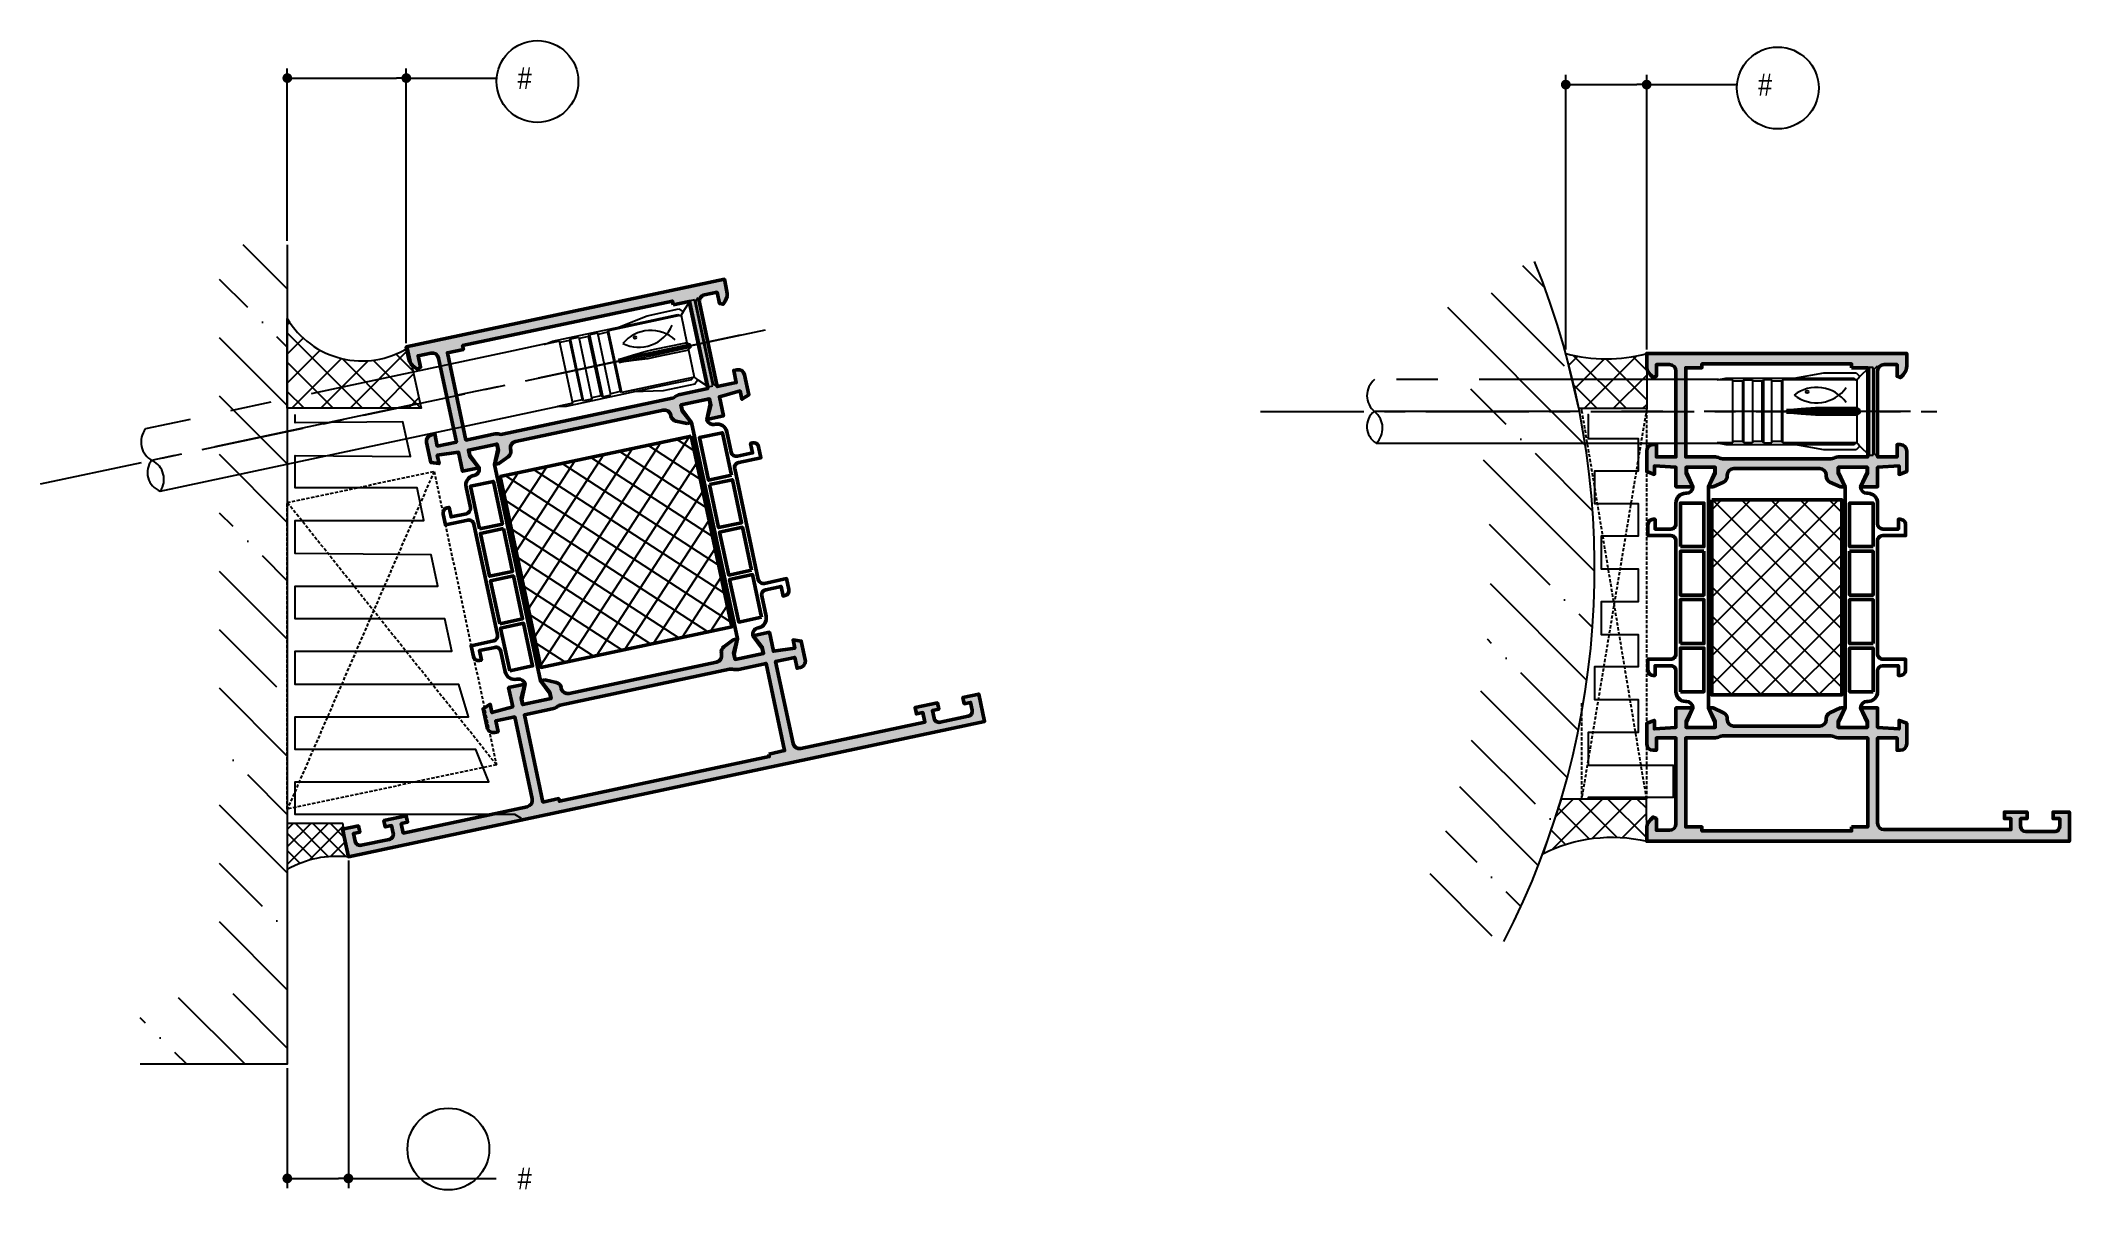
# Model space of a CAD drawing. Header units: millimetres. Extents: x -1598 to 10110, y -2803 to 662.
# Drawn here: x 1583.2 to 1895.1, y -494.8 to -314.8 of the extents above; entities that cross this region are included whole.
import ezdxf

# ---------------------------------------------------------------- set-up
doc = ezdxf.new("R2010")
doc.units = ezdxf.units.MM
doc.header["$PDMODE"] = 3
doc.header["$PDSIZE"] = -2
doc.linetypes.add('CENTER', pattern=[50.800000000000004, 31.75, -6.35, 6.35, -6.35])
doc.linetypes.add('VERDECKT', pattern=[0.75, 0.5, -0.25])
for name, color, linetype, lineweight in [('AM_5', 3, 'Continuous', 25), ('AM_S', 80, 'Continuous', 50), ('AM_SP', 3, 'Continuous', 50), ('Docu-AM_8', 1, 'Continuous', 25)]:
    doc.layers.add(name, color=color, linetype=linetype, lineweight=lineweight)
for name, color, linetype in [('CENT_25', 3, 'CENTER'), ('CONST25', 3, 'Continuous'), ('CONST35', 3, 'Continuous'), ('HIDE_25', 3, 'VERDECKT')]:
    doc.layers.add(name, color=color, linetype=linetype)
doc.styles.add('BEMSTIL', font='8SIMPLEX.SHX', dxfattribs={"width": 0.85})
doc.dimstyles.new('Dok-1zu2-PUNKT$0', dxfattribs={"dimscale": 0.5, "dimtxt": 3.4, "dimasz": 1.5, "dimexe": 1.5, "dimexo": 0.6, "dimgap": 1.5, "dimtad": 0, "dimlfac": 2, "dimdsep": 46, "dimtxsty": 'BEMSTIL', "dimblk": 'PUNKT', "dimblk1": 'PUNKT', "dimblk2": 'PUNKT', "dimcen": 0, "dimclrd": 3, "dimclre": 3, "dimclrt": 3, "dimadec": 0, "dimazin": 0, "dimtfac": 0.7, "dimtofl": 0, "dimtmove": 0, "dimatfit": 3, "dimfxl": 1, "dimtolj": 1, "dimarcsym": 0})
pattern_1 = [(45, (901.034404487292, -608.3976626394715), (-2.245064030267288, 2.245064030267288), []), (135, (901.034404487292, -608.3976626394715), (-2.245064030267288, -2.245064030267288), [])]
pattern_2 = [(45, (0, 0), (-2.245064030267288, 2.245064030267288), []), (135, (0, 0), (-2.245064030267288, -2.245064030267288), [])]

msp = doc.modelspace()

# ---------------------------------------------------------------- blocks, each defined once
blk = doc.blocks.new('BLOCK12_35_35_19_3_2008_8')
at = {"color": 3, "linetype": 'Continuous'}
blk.add_circle((-9.5, 3), 0.1999999999999993, dxfattribs=at)
for centre, start, end in [((-8.051616060009906, -1.912329113112264), 35.63071488546843, 128.0088253495377), ((-8.051616060009906, 6.912329113112264), 231.9911746504623, 324.3692851145316)]:
    blk.add_arc(centre, 5.6, start, end, dxfattribs=at)
blk = doc.blocks.new('PUNKT')
at = {"color": 0, "linetype": 'Continuous'}
blk.add_line((-0.5, 0), (-1, 0), dxfattribs=at)
at = {"color": 0, "linetype": 'Continuous', "const_width": 0.5}
blk.add_lwpolyline([(-0.25, 0, 1), (0.25, 0, 1)], format="xyb", close=True, dxfattribs=at)
blk = doc.blocks.new('*D69')
at = {"layer": 'AM_5', "color": 3, "lineweight": -2, "transparency": 16777216}
for p, q in [((1817.699739653854, -362.3416762078207), (1817.699739653854, -320.111498520232)), ((1830.135292490499, -362.3416762069103), (1830.135292490499, -320.111498520232)), ((1819.199739653854, -321.611498520232), (1828.635292490499, -321.611498520232)), ((1830.135292490499, -321.611498520232), (1843.964880683518, -321.611498520232))]:
    blk.add_line(p, q, dxfattribs=at)
at = {"layer": 'Defpoints', "color": 0, "transparency": 16777216}
for p in [(1830.135292490499, -321.611498520232), (1817.699739653854, -362.9416762078208), (1830.135292490499, -362.9416762069104)]:
    blk.add_point(p, dxfattribs=at)
at = {"layer": 'AM_5', "color": 3, "lineweight": -2, "transparency": 16777216, "xscale": 1.5, "yscale": 1.5, "zscale": 1.5, "rotation": 180}
blk.add_blockref('PUNKT', (1817.699739653854, -321.611498520232), dxfattribs=at)
at = {"layer": 'AM_5', "color": 3, "lineweight": -2, "transparency": 16777216, "xscale": 1.5, "yscale": 1.5, "zscale": 1.5}
blk.add_blockref('PUNKT', (1830.135292490499, -321.611498520232), dxfattribs=at)
at = {"layer": 'AM_5', "color": 3, "transparency": 16777216, "insert": (1847.804404493041, -321.611498520232), "char_height": 3.4, "attachment_point": 5, "style": 'BEMSTIL'}
blk.add_mtext('\\A1; #', dxfattribs=at)
blk = doc.blocks.new('*D70')
at = {"layer": 'AM_5', "color": 3, "lineweight": -2, "transparency": 16777216}
for p, q in [((1621.128629422659, -345.6212333715596), (1621.128629422659, -319.1128330804467)), ((1622.628629422659, -320.6128330804467), (1637.92037494802, -320.6128330804467)), ((1639.42037494802, -361.343010767125), (1639.42037494802, -319.1128330804467)), ((1639.42037494802, -320.6128330804467), (1653.249963141039, -320.6128330804467))]:
    blk.add_line(p, q, dxfattribs=at)
at = {"layer": 'Defpoints', "color": 0, "transparency": 16777216}
for p in [(1639.42037494802, -320.6128330804467), (1621.128629422659, -346.2212333715597), (1639.42037494802, -361.943010767125)]:
    blk.add_point(p, dxfattribs=at)
at = {"layer": 'AM_5', "color": 3, "lineweight": -2, "transparency": 16777216, "xscale": 1.5, "yscale": 1.5, "zscale": 1.5, "rotation": 180}
blk.add_blockref('PUNKT', (1621.128629422659, -320.6128330804467), dxfattribs=at)
at = {"layer": 'AM_5', "color": 3, "lineweight": -2, "transparency": 16777216, "xscale": 1.5, "yscale": 1.5, "zscale": 1.5}
blk.add_blockref('PUNKT', (1639.42037494802, -320.6128330804467), dxfattribs=at)
at = {"layer": 'AM_5', "color": 3, "transparency": 16777216, "insert": (1657.089486950563, -320.6128330804467), "char_height": 3.4, "attachment_point": 5, "style": 'BEMSTIL'}
blk.add_mtext('\\A1; #', dxfattribs=at)
blk = doc.blocks.new('*D71')
at = {"layer": 'AM_5', "color": 3, "lineweight": -2, "transparency": 16777216}
for p, q in [((1630.51847940331, -440.9062435725114), (1630.51847940331, -491.2694757189119)), ((1621.128629422659, -472.8212333715597), (1621.128629422659, -491.2694757189119)), ((1622.628629422659, -489.7694757189119), (1629.01847940331, -489.7694757189119)), ((1630.51847940331, -489.7694757189119), (1653.249963141039, -489.7694757189119))]:
    blk.add_line(p, q, dxfattribs=at)
at = {"layer": 'Defpoints', "color": 0, "transparency": 16777216}
for p in [(1630.51847940331, -440.3062435725114), (1621.128629422659, -472.2212333715597), (1630.51847940331, -489.7694757189119)]:
    blk.add_point(p, dxfattribs=at)
at = {"layer": 'AM_5', "color": 3, "lineweight": -2, "transparency": 16777216, "xscale": 1.5, "yscale": 1.5, "zscale": 1.5, "rotation": 180}
blk.add_blockref('PUNKT', (1621.128629422659, -489.7694757189119), dxfattribs=at)
at = {"layer": 'AM_5', "color": 3, "lineweight": -2, "transparency": 16777216, "xscale": 1.5, "yscale": 1.5, "zscale": 1.5}
blk.add_blockref('PUNKT', (1630.51847940331, -489.7694757189119), dxfattribs=at)
at = {"layer": 'AM_5', "color": 3, "transparency": 16777216, "insert": (1657.089486950563, -489.7694757189119), "char_height": 3.4, "attachment_point": 5, "style": 'BEMSTIL'}
blk.add_mtext('\\A1; #', dxfattribs=at)
blk = doc.blocks.new('B-4090113_docu_wos')
at = {"layer": 'Docu-AM_8'}
h = blk.add_hatch(dxfattribs=at)
h.set_pattern_fill('ANSI37', color=256, style=0)
h.set_pattern_definition(pattern_2)
h.paths.add_polyline_path([(30, 29.99999999999999), (1.937843824800274e-15, 30), (0, 0), (30, 0)])
at = {"layer": 'AM_S'}
blk.add_lwpolyline([(30, 29.99999999999999), (1.937843824800273e-15, 30), (0, 0), (30, 0), (30, 29.99999999999999)], close=True, dxfattribs=at)
blk = doc.blocks.new('B-4090112_docu_wos')
at = {"layer": 'Docu-AM_8'}
h = blk.add_hatch(dxfattribs=at)
h.set_pattern_fill('ANSI37', color=256, style=0)
h.set_pattern_definition(pattern_2)
h.paths.add_polyline_path([(30, 0), (30, 19.99999999999999), (1.291895883200182e-15, 20), (0, 0)])
at = {"layer": 'AM_S'}
blk.add_lwpolyline([(30, 0), (0, 0), (1.291895883200182e-15, 20), (30, 19.99999999999999), (30, 0)], close=True, dxfattribs=at)
blk = doc.blocks.new('B-1311073_docu_wos')
at = {"layer": 'Docu-AM_8'}
h = blk.add_hatch(color=256, dxfattribs=at)
edge = h.paths.add_edge_path()
edge.add_line((20.49999999999999, 29.79999999999998), (20.49999999999998, 30.49999999999998))
edge.add_line((20.49999999999998, 30.49999999999998), (18.29999999999999, 29.49999999999997))
edge.add_line((18.29999999999999, 29.49999999999997), (17.49999999999998, 29.49999999999997))
edge.add_line((17.49999999999998, 29.49999999999997), (17.49999999999999, 33.89999999999998))
edge.add_line((17.49999999999999, 33.89999999999998), (18.29999999999999, 33.89999999999998))
edge.add_line((18.29999999999999, 33.89999999999998), (20.49999999999999, 32.89999999999998))
edge.add_line((20.49999999999999, 32.89999999999998), (20.49999999999999, 35.49999899999997))
edge.add_line((20.49999999999999, 35.49999899999997), (17.49999999999999, 35.49999999999983))
edge.add_line((17.49999999999999, 35.49999999999983), (17.27926256615403, 38.80000000000002))
edge.add_line((17.27926256615403, 38.80000000000002), (18.5856296013484, 38.80000000000001))
edge.add_line((18.5856296013484, 38.80000000000001), (18.14886532022895, 40.00000000000001))
edge.add_line((18.14886532022895, 40.00000000000001), (15, 40))
edge.add_arc((15, 39), 0.9999999999999999, 90, 180)
edge.add_line((14, 39), (14, 38.5))
edge.add_line((14, 38.5), (15.9, 38.5))
edge.add_line((15.9, 38.5), (15.9, 35.5))
edge.add_line((15.9, 35.5), (2.799999999999999, 35.5))
edge.add_arc((2.799999999999999, 36.5), 0.9999999999999999, 180, 270, ccw=False)
edge.add_line((1.799999999999999, 36.5), (1.799999999999999, 55.99999999999999))
edge.add_line((1.799999999999999, 55.99999999999999), (3.500000000000009, 55.99999999999999))
edge.add_line((3.500000000000009, 55.99999999999999), (3.500000000000002, 54.99999999999999))
edge.add_line((3.500000000000002, 54.99999999999999), (4.500000000000002, 54.99999999999999))
edge.add_line((4.500000000000002, 54.99999999999999), (4.500000000000002, 58.49999999999999))
edge.add_line((4.500000000000002, 58.49999999999999), (3.499999999999995, 58.49999999999999))
edge.add_line((3.499999999999995, 58.49999999999999), (3.500000000000002, 57.5))
edge.add_line((3.500000000000002, 57.5), (2.300000000000006, 57.49999999999999))
edge.add_arc((2.300000000000006, 58.3), 0.8000000000000043, 180, 270, ccw=False)
edge.add_line((1.500000000000002, 58.3), (1.500000000000002, 62.7))
edge.add_arc((2.299999999999992, 62.7), 0.79999999999999, 89.9999999999996, 180, ccw=False)
edge.add_line((2.299999999999998, 63.49999999999999), (3.500000000000002, 63.49999999999999))
edge.add_line((3.500000000000002, 63.49999999999999), (3.499999999999995, 62.49999999999999))
edge.add_line((3.499999999999995, 62.49999999999999), (4.500000000000002, 62.49999999999999))
edge.add_line((4.500000000000002, 62.49999999999999), (4.500000000000002, 65))
edge.add_line((4.500000000000002, 65), (1.77635683940025e-15, 65))
edge.add_line((1.868205349336302e-15, 65), (-4.97682981828674e-15, 0))
edge.add_line((-4.97682981828674e-15, 1.224646799147353e-16), (1.895836943965686, -2.220446049250313e-16))
edge.add_arc((1.895836943965686, 1.999999999999984), 1.999999999999984, 270, 314.999999999996)
edge.add_line((3.31005050633867, 0.5857864376268004), (3.712132034355945, 0.9878679656440175))
edge.add_line((3.712132034355945, 0.9878679656440175), (3.499999999999994, 1.5))
edge.add_line((3.499999999999994, 1.5), (1.699999999999983, 1.5))
edge.add_line((1.699999999999983, 1.5), (1.699999999999984, 3.5))
edge.add_arc((2.699999999999984, 3.5), 1, 90, 180, ccw=False)
edge.add_line((2.699999999999984, 4.5), (15.90000000000001, 4.5))
edge.add_line((15.90000000000001, 4.5), (15.89999999999997, 1.5))
edge.add_line((15.89999999999997, 1.5), (13.99999999999999, 1.5))
edge.add_line((13.99999999999999, 1.5), (13.99999999999999, 1))
edge.add_arc((14.99999999999999, 0.9999999999999999), 1, 180, 270)
edge.add_line((14.99999999999999, 0), (18.14886532022897, -7.129713486264677e-15))
edge.add_line((18.14886532022897, -7.129713486264677e-15), (18.58562960134843, 1.199999999999989))
edge.add_line((18.58562960134843, 1.199999999999989), (17.27926256615406, 1.199999999999982))
edge.add_line((17.27926256615406, 1.199999999999982), (17.50000000000001, 4.500000000000171))
edge.add_line((17.50000000000001, 4.500000000000171), (20.50000000000001, 4.500001000000026))
edge.add_line((20.50000000000001, 4.500001000000026), (20.50000000000001, 7.100000000000023))
edge.add_line((20.50000000000001, 7.100000000000023), (18.30000000000001, 6.100000000000023))
edge.add_line((18.30000000000001, 6.100000000000023), (17.50000000000001, 6.100000000000023))
edge.add_line((17.50000000000001, 6.100000000000023), (17.5, 10.50000000000003))
edge.add_line((17.5, 10.50000000000003), (18.30000000000001, 10.50000000000003))
edge.add_line((18.30000000000001, 10.50000000000003), (20.5, 9.500000000000021))
edge.add_line((20.5, 9.500000000000021), (20.50000000000001, 10.19999999999998))
edge.add_line((20.50000000000001, 10.19999999999998), (19.76645320713583, 11.81380294430118))
edge.add_arc((18.85608672967322, 11.4), 1.000000000000001, 24.44395478041648, 90)
edge.add_line((18.85608672967322, 12.4), (18.7, 12.4))
edge.add_arc((18.7, 13.4), 0.9999999999999999, 180, 270, ccw=False)
edge.add_line((17.7, 13.4), (17.7, 26.6))
edge.add_arc((18.7, 26.6), 1, 90, 180, ccw=False)
edge.add_line((18.7, 27.6), (18.85608672967322, 27.6))
edge.add_arc((18.85608672967322, 28.6), 0.9999999999999984, 270.0000000000002, 335.5560452195836)
edge.add_line((19.76645320713583, 28.18619705569882), (20.49999999999999, 29.79999999999998))
edge = h.paths.add_edge_path(flags=16)
edge.add_line((2.2, 31.5), (1.6, 31.5))
edge.add_line((1.6, 31.5), (1.6, 8.5))
edge.add_line((1.6, 8.5), (2.199999999999999, 8.5))
edge.add_line((2.199999999999999, 8.5), (2.199999999999999, 6))
edge.add_line((2.199999999999999, 6), (15.9, 5.999999999999998))
edge.add_line((15.9, 5.999999999999998), (15.89999999999999, 10.34999999999999))
edge.add_arc((17.95, 10.34999999999999), 2.050000000000011, 154.3743954472936, 180.0000000000001, ccw=False)
edge.add_arc((15.2, 11.6690905958273), 1, 334.3743954472938, 360)
edge.add_line((16.2, 11.6690905958273), (16.2, 28.33090940417272))
edge.add_arc((15.19999999999999, 28.33090940417271), 1.000000000000007, 2.035554996136636e-13, 25.62560455270624)
edge.add_arc((17.95, 29.65000000000002), 2.050000000000004, 179.9999999999999, 205.6256045527061, ccw=False)
edge.add_line((15.89999999999999, 29.65000000000002), (15.9, 34))
edge.add_line((15.9, 34), (2.199999999999999, 34))
edge.add_line((2.199999999999999, 34), (2.2, 31.5))
h = blk.add_hatch(color=256, dxfattribs=at)
edge = h.paths.add_edge_path()
edge.add_line((54.49999999999998, 10.2), (55.23354679286415, 11.81380294430117))
edge.add_arc((56.14391327032675, 11.39999999999999), 1.000000000000002, 450.00000000000125, 515.5560452195837, ccw=False)
edge.add_line((56.14391327032673, 12.39999999999999), (56.29999999999998, 12.4))
edge.add_arc((56.29999999999995, 13.4), 1.000000000000001, 270.0000000000013, 360)
edge.add_line((57.29999999999995, 13.4), (57.29999999999996, 26.6))
edge.add_arc((56.29999999999996, 26.6), 0.9999999999999996, 360, 450)
edge.add_line((56.29999999999996, 27.6), (56.14391327032676, 27.6))
edge.add_arc((56.14391327032676, 28.6), 0.9999999999999997, 204.4439547804164, 270.00000000000006, ccw=False)
edge.add_line((55.23354679286415, 28.18619705569882), (54.49999999999999, 29.79999999999998))
edge.add_line((54.49999999999999, 29.79999999999998), (54.49999999999999, 30.49999999999998))
edge.add_line((54.49999999999999, 30.49999999999998), (56.69999999999998, 29.49999999999997))
edge.add_line((56.69999999999998, 29.49999999999997), (57.49999999999999, 29.49999999999997))
edge.add_line((57.49999999999999, 29.49999999999997), (57.49999999999999, 33.89999999999998))
edge.add_line((57.49999999999999, 33.89999999999998), (56.69999999999998, 33.89999999999998))
edge.add_line((56.69999999999998, 33.89999999999998), (54.49999999999999, 32.89999999999998))
edge.add_line((54.49999999999999, 32.89999999999998), (54.49999999999999, 35.49999899999997))
edge.add_line((54.49999999999999, 35.49999899999997), (57.49999999999999, 35.49999999999983))
edge.add_line((57.49999999999999, 35.49999999999983), (57.72073743384594, 38.80000000000003))
edge.add_line((57.72073743384594, 38.80000000000003), (56.41437039865157, 38.80000000000001))
edge.add_line((56.41437039865157, 38.80000000000001), (56.85113467977102, 40.00000000000001))
edge.add_line((56.85113467977102, 40.00000000000001), (59.99999999999996, 40))
edge.add_arc((59.99999999999996, 39), 1, 360, 450, ccw=False)
edge.add_line((60.99999999999996, 39), (60.99999999999996, 38.5))
edge.add_line((60.99999999999996, 38.5), (59.09999999999998, 38.5))
edge.add_line((59.09999999999998, 38.5), (59.09999999999994, 35.5))
edge.add_line((59.09999999999994, 35.5), (72.29999999999997, 35.5))
edge.add_arc((72.29999999999997, 36.5), 0.9999999999999999, 270, 360)
edge.add_line((73.29999999999997, 36.5), (73.29999999999997, 38.5))
edge.add_line((73.29999999999997, 38.5), (71.49999999999996, 38.5))
edge.add_line((71.49999999999996, 38.5), (71.28786796564401, 39.01213203435598))
edge.add_line((71.28786796564401, 39.01213203435598), (71.68994949366129, 39.4142135623732))
edge.add_arc((73.10416305603427, 38.00000000000001), 1.999999999999983, 450, 494.999999999996, ccw=False)
edge.add_line((73.10416305603427, 40), (74.99999999999996, 40))
edge.add_line((74.99999999999996, 40), (74.99999999999996, 0))
edge.add_line((74.99999999999996, -2.664535259100376e-15), (73.10416305603427, -2.664535259100376e-15))
edge.add_arc((73.10416305603427, 1.99999999999998), 1.999999999999982, 225.000000000004, 269.99999999999994, ccw=False)
edge.add_line((71.68994949366127, 0.5857864376267985), (71.287867965644, 0.987867965644015))
edge.add_line((71.28786796564401, 0.987867965644015), (71.49999999999996, 1.499999999999997))
edge.add_line((71.49999999999996, 1.499999999999997), (73.29999999999997, 1.499999999999997))
edge.add_line((73.29999999999997, 1.499999999999997), (73.29999999999997, 3.499999999999997))
edge.add_arc((72.29999999999997, 3.499999999999997), 1, 360, 450)
edge.add_line((72.29999999999997, 4.499999999999997), (59.09999999999994, 4.500000000000001))
edge.add_line((59.09999999999994, 4.500000000000001), (59.09999999999998, 1.499999999999997))
edge.add_line((59.09999999999998, 1.499999999999997), (60.99999999999995, 1.499999999999997))
edge.add_line((60.99999999999996, 1.499999999999997), (60.99999999999996, 0.9999999999999973))
edge.add_arc((59.99999999999996, 0.9999999999999973), 1, 270, 360, ccw=False)
edge.add_line((59.99999999999996, -2.664535259100376e-15), (56.85113467977102, -9.769962616701378e-15))
edge.add_line((56.85113467977102, -9.769962616701378e-15), (56.41437039865157, 1.19999999999999))
edge.add_line((56.41437039865157, 1.19999999999999), (57.72073743384594, 1.199999999999975))
edge.add_line((57.72073743384594, 1.199999999999975), (57.49999999999999, 4.500000000000171))
edge.add_line((57.49999999999999, 4.500000000000171), (54.49999999999999, 4.500001000000027))
edge.add_line((54.49999999999999, 4.500001000000027), (54.49999999999999, 7.100000000000024))
edge.add_line((54.49999999999999, 7.100000000000024), (56.69999999999998, 6.100000000000024))
edge.add_line((56.69999999999998, 6.100000000000024), (57.49999999999999, 6.100000000000024))
edge.add_line((57.49999999999999, 6.100000000000024), (57.49999999999999, 10.50000000000003))
edge.add_line((57.49999999999999, 10.50000000000003), (56.69999999999998, 10.50000000000003))
edge.add_line((56.69999999999998, 10.50000000000003), (54.49999999999999, 9.500000000000014))
edge.add_line((54.49999999999999, 9.500000000000014), (54.49999999999998, 10.2))
edge = h.paths.add_edge_path(flags=0)
edge.add_line((72.79999999999995, 31.5), (73.39999999999996, 31.5))
edge.add_line((73.39999999999996, 31.5), (73.39999999999996, 8.5))
edge.add_line((73.39999999999996, 8.5), (72.79999999999995, 8.5))
edge.add_line((72.79999999999995, 8.5), (72.79999999999995, 6))
edge.add_line((72.79999999999995, 6.000000000000001), (59.09999999999995, 6.000000000000001))
edge.add_line((59.09999999999995, 6.000000000000001), (59.09999999999995, 10.35))
edge.add_arc((57.04999999999995, 10.35), 2.050000000000007, 359.9999999999999, 385.625604552706)
edge.add_arc((59.79999999999995, 11.6690905958273), 0.9999999999999996, 180, 205.6256045527062, ccw=False)
edge.add_line((58.79999999999995, 11.6690905958273), (58.79999999999995, 28.33090940417271))
edge.add_arc((59.79999999999997, 28.3309094041727), 1.000000000000012, 514.3743954472939, 539.9999999999998, ccw=False)
edge.add_arc((57.04999999999995, 29.65), 2.050000000000002, 334.3743954472941, 360.0000000000001)
edge.add_line((59.09999999999996, 29.65000000000001), (59.09999999999995, 34))
edge.add_line((59.09999999999995, 34), (72.79999999999995, 34))
edge.add_line((72.79999999999995, 34), (72.79999999999995, 31.5))
at = {"layer": 'AM_S'}
for points in [[(20.49999999999999, 29.79999999999998), (20.49999999999998, 30.49999999999998), (18.29999999999999, 29.49999999999997), (17.49999999999998, 29.49999999999997), (17.49999999999999, 33.89999999999998), (18.29999999999999, 33.89999999999998), (20.49999999999999, 32.89999999999998), (20.49999999999999, 35.49999899999997), (17.49999999999999, 35.49999999999983), (17.27926256615403, 38.80000000000002), (18.5856296013484, 38.80000000000001), (18.14886532022895, 40.00000000000001), (15, 40, 0.4142135623730951), (14, 39), (14, 38.5), (15.9, 38.5), (15.9, 35.5), (2.799999999999999, 35.5, -0.4142135623730951), (1.799999999999999, 36.5), (1.799999999999999, 55.99999999999999), (3.500000000000009, 55.99999999999999), (3.500000000000002, 54.99999999999999), (4.500000000000002, 54.99999999999999), (4.500000000000002, 58.49999999999999), (3.499999999999995, 58.49999999999999), (3.500000000000002, 57.5), (2.300000000000006, 57.49999999999999, -0.4142135623730951), (1.500000000000002, 58.3), (1.500000000000002, 62.7, -0.414213562373097), (2.299999999999998, 63.49999999999999), (3.500000000000002, 63.49999999999999), (3.499999999999995, 62.49999999999999), (4.500000000000002, 62.49999999999999), (4.500000000000002, 65), (1.868205349336302e-15, 65), (-4.97682981828674e-15, 1.224646799147353e-16), (1.895836943965686, -2.220446049250313e-16, 0.1989123673796397), (3.31005050633867, 0.5857864376268004), (3.712132034355945, 0.9878679656440175), (3.499999999999994, 1.5), (1.699999999999983, 1.5), (1.699999999999984, 3.5, -0.414213562373095), (2.699999999999984, 4.5), (15.90000000000001, 4.5), (15.89999999999997, 1.5), (13.99999999999999, 1.5), (13.99999999999999, 1, 0.4142135623730951), (14.99999999999999, 0), (18.14886532022897, -7.129713486264677e-15), (18.58562960134843, 1.199999999999989), (17.27926256615406, 1.199999999999982), (17.50000000000001, 4.500000000000171), (20.50000000000001, 4.500001000000026), (20.50000000000001, 7.100000000000023), (18.30000000000001, 6.100000000000023), (17.50000000000001, 6.100000000000023), (17.5, 10.50000000000003), (18.30000000000001, 10.50000000000003), (20.5, 9.500000000000021), (20.50000000000001, 10.19999999999998), (19.76645320713583, 11.81380294430118, 0.2941076150573533), (18.85608672967322, 12.4), (18.7, 12.4, -0.4142135623730951), (17.7, 13.4), (17.7, 26.6, -0.4142135623730951), (18.7, 27.6), (18.85608672967322, 27.6, 0.2941076150573534), (19.76645320713583, 28.18619705569882), (20.49999999999999, 29.79999999999998)], [(54.49999999999998, 10.2), (55.23354679286415, 11.81380294430117, -0.2941076150573475), (56.14391327032673, 12.39999999999999), (56.29999999999998, 12.4, 0.4142135623730883), (57.29999999999995, 13.4), (57.29999999999996, 26.6, 0.4142135623730953), (56.29999999999996, 27.6), (56.14391327032676, 27.6, -0.2941076150573539), (55.23354679286415, 28.18619705569882), (54.49999999999999, 29.79999999999998), (54.49999999999999, 30.49999999999998), (56.69999999999998, 29.49999999999997), (57.49999999999999, 29.49999999999997), (57.49999999999999, 33.89999999999998), (56.69999999999998, 33.89999999999998), (54.49999999999999, 32.89999999999998), (54.49999999999999, 35.49999899999997), (57.49999999999999, 35.49999999999983), (57.72073743384594, 38.80000000000003), (56.41437039865157, 38.80000000000001), (56.85113467977102, 40.00000000000001), (59.99999999999996, 40, -0.4142135623730949), (60.99999999999996, 39), (60.99999999999996, 38.5), (59.09999999999998, 38.5), (59.09999999999994, 35.5), (72.29999999999997, 35.5, 0.4142135623730951), (73.29999999999997, 36.5), (73.29999999999997, 38.5), (71.49999999999996, 38.5), (71.28786796564401, 39.01213203435598), (71.68994949366129, 39.4142135623732, -0.1989123673796397), (73.10416305603427, 40), (74.99999999999996, 40), (74.99999999999996, -2.664535259100376e-15), (73.10416305603427, -2.664535259100376e-15, -0.1989123673796396), (71.68994949366127, 0.5857864376267985), (71.28786796564401, 0.987867965644015), (71.49999999999996, 1.499999999999997), (73.29999999999997, 1.499999999999997), (73.29999999999997, 3.499999999999997, 0.4142135623730951), (72.29999999999997, 4.499999999999997), (59.09999999999994, 4.500000000000001), (59.09999999999998, 1.499999999999997), (60.99999999999996, 1.499999999999997), (60.99999999999996, 0.9999999999999973, -0.4142135623730951), (59.99999999999996, -2.664535259100376e-15), (56.85113467977102, -9.769962616701378e-15), (56.41437039865157, 1.19999999999999), (57.72073743384594, 1.199999999999975), (57.49999999999999, 4.500000000000171), (54.49999999999999, 4.500001000000027), (54.49999999999999, 7.100000000000024), (56.69999999999998, 6.100000000000024), (57.49999999999999, 6.100000000000024), (57.49999999999999, 10.50000000000003), (56.69999999999998, 10.50000000000003), (54.49999999999999, 9.500000000000014), (54.49999999999998, 10.2)], [(2.2, 31.5), (1.6, 31.5), (1.6, 8.5), (2.199999999999999, 8.5), (2.199999999999999, 6), (15.9, 5.999999999999998), (15.89999999999999, 10.34999999999999, -0.112281100065257), (16.1016393442623, 11.23660187588393, 0.1122811000652558), (16.2, 11.6690905958273), (16.2, 28.33090940417272, 0.112281100065255), (16.10163934426229, 28.7633981241161, -0.1122811000652554), (15.89999999999999, 29.65000000000002), (15.9, 34), (2.199999999999999, 34), (2.2, 31.5)], [(72.79999999999995, 31.5), (73.39999999999996, 31.5), (73.39999999999996, 8.5), (72.79999999999995, 8.5), (72.79999999999995, 6.000000000000001), (59.09999999999995, 6.000000000000001), (59.09999999999996, 10.35, 0.1122811000652553), (58.89836065573766, 11.23660187588392, -0.1122811000652559), (58.79999999999995, 11.6690905958273), (58.79999999999995, 28.33090940417271, -0.1122811000652545), (58.89836065573766, 28.76339812411609, 0.1122811000652546), (59.09999999999996, 29.65000000000001), (59.09999999999995, 34), (72.79999999999995, 34), (72.79999999999995, 31.5)]]:
    blk.add_lwpolyline(points, format="xyb", close=True, dxfattribs=at)
at = {"layer": 'AM_SP'}
for points in [[(54.5, 32.89999999999998), (54.5, 32.9497840575384), (56.5, 33.94999999999998), (57.49999999999999, 33.94999999999999), (57.49999999999999, 29.44999999999999), (56.50000000000001, 29.44999999999998), (54.5, 30.45021594246158), (54.5, 30.49999999999999), (20.49999999999998, 30.49999999999999), (20.49999999999998, 30.45021594246158), (18.49999999999996, 29.44999999999998), (17.49999999999999, 29.44999999999999), (17.49999999999999, 33.94999999999999), (18.49999999999998, 33.94999999999998), (20.49999999999998, 32.9497840575384), (20.49999999999998, 32.89999999999999, 0.4142135623730951), (21.49999999999998, 33.89999999999999), (21.49999999999998, 33.99999999999999, -0.4142135623730951), (22.99999999999998, 35.49999999999999), (26.19999999999997, 35.49999999999999, 0.4142135623730955), (26.99999999999997, 36.29999999999999), (26.99999999999997, 38.69999999999998), (25.49999999999997, 38.69999999999998), (25.49999999999997, 38.99999999999999, -0.4142135623730959), (26.29999999999997, 39.79999999999998), (27.99999999999997, 39.79999999999998), (27.99999999999997, 36.29999999999999, 0.4142135623730954), (28.79999999999997, 35.49999999999999), (46.19999999999996, 35.49999999999999, 0.4142135623730954), (46.99999999999996, 36.29999999999999), (46.99999999999997, 39.79999999999998), (48.69999999999996, 39.79999999999998, -0.4142135623730963), (49.49999999999996, 38.99999999999999), (49.49999999999998, 38.69999999999998), (47.99999999999996, 38.69999999999998), (47.99999999999997, 36.29999999999998, 0.414213562373095), (48.79999999999997, 35.49999999999999), (51.99999999999996, 35.49999999999999, -0.4142135623730951), (53.49999999999996, 33.99999999999999), (53.49999999999996, 33.89999999999999, 0.4142135623730951), (54.5, 32.89999999999998)], [(54.50000000000003, 7.100000000000014), (54.50000000000003, 7.050215942461598), (56.50000000000003, 6.050000000000018), (57.50000000000001, 6.050000000000014), (57.50000000000001, 10.55000000000001), (56.50000000000004, 10.55000000000002), (54.50000000000003, 9.549784057538425), (54.50000000000003, 9.500000000000014), (20.5, 9.500000000000014), (20.5, 9.549784057538425), (18.49999999999998, 10.55000000000002), (17.50000000000001, 10.55000000000001), (17.50000000000001, 6.050000000000014), (18.5, 6.050000000000018), (20.5, 7.050215942461598), (20.5, 7.100000000000009, -0.4142135623730951), (21.5, 6.100000000000009), (21.5, 6.000000000000014, 0.4142135623730951), (23, 4.500000000000014), (26.19999999999999, 4.500000000000014, -0.4142135623730955), (26.99999999999999, 3.700000000000013), (26.99999999999999, 1.300000000000018), (25.49999999999999, 1.300000000000016), (25.49999999999999, 1.000000000000014, 0.4142135623730959), (26.29999999999999, 0.2000000000000135), (27.99999999999999, 0.2000000000000171), (27.99999999999999, 3.700000000000013, -0.4142135623730954), (28.79999999999999, 4.500000000000012), (46.19999999999999, 4.500000000000012, -0.4142135623730954), (46.99999999999999, 3.700000000000013), (46.99999999999999, 0.2000000000000171), (48.69999999999998, 0.2000000000000135, 0.4142135623730963), (49.49999999999999, 1.000000000000014), (49.5, 1.300000000000017), (47.99999999999999, 1.300000000000018), (47.99999999999999, 3.700000000000014, -0.414213562373095), (48.8, 4.500000000000012), (51.99999999999999, 4.500000000000014, 0.4142135623730951), (53.49999999999999, 6.000000000000014), (53.49999999999999, 6.100000000000009, -0.4142135623730951), (54.50000000000003, 7.100000000000014)]]:
    blk.add_lwpolyline(points, format="xyb", close=True, dxfattribs=at)
for points in [[(22.99999999999996, 34.79999999999998), (29.69999999999996, 34.79999999999998), (29.69999999999997, 31.19999999999998), (22.99999999999996, 31.19999999999999), (22.99999999999996, 34.79999999999998)], [(30.39999999999997, 34.79999999999998), (37.14999999999996, 34.79999999999998), (37.14999999999997, 31.19999999999998), (30.39999999999996, 31.19999999999999), (30.39999999999997, 34.79999999999998)], [(44.59999999999997, 31.19999999999998), (37.84999999999997, 31.19999999999999), (37.84999999999997, 34.79999999999999), (44.59999999999997, 34.79999999999998), (44.59999999999997, 31.19999999999998)], [(45.29999999999997, 34.79999999999998), (51.99999999999997, 34.79999999999998), (51.99999999999997, 31.19999999999998), (45.29999999999997, 31.19999999999999), (45.29999999999997, 34.79999999999998)], [(22.99999999999999, 5.200000000000014), (29.69999999999999, 5.200000000000014), (29.69999999999999, 8.800000000000017), (22.99999999999999, 8.800000000000017), (22.99999999999999, 5.200000000000014)], [(30.39999999999999, 5.200000000000014), (37.14999999999999, 5.200000000000014), (37.14999999999999, 8.800000000000017), (30.39999999999998, 8.800000000000017), (30.39999999999999, 5.200000000000014)], [(44.59999999999999, 8.800000000000017), (37.84999999999999, 8.800000000000017), (37.84999999999999, 5.200000000000014), (44.59999999999999, 5.200000000000014), (44.59999999999999, 8.800000000000017)], [(45.29999999999998, 5.200000000000014), (51.99999999999999, 5.200000000000014), (51.99999999999999, 8.800000000000017), (45.3, 8.800000000000017), (45.29999999999998, 5.200000000000014)]]:
    blk.add_lwpolyline(points, close=True, dxfattribs=at)
blk = doc.blocks.new('B-1910149_docu_wos')
at = {"layer": 'Docu-AM_8'}
h = blk.add_hatch(color=256, dxfattribs=at)
edge = h.paths.add_edge_path()
edge.add_line((20.3, -14.8), (19.56645320713583, -13.18619705569883))
edge.add_arc((18.65608672967323, -13.60000000000002), 0.9999999999999989, 24.44395478041684, 89.99999999999736)
edge.add_line((18.65608672967327, -12.60000000000002), (18.49999999999995, -12.60000000000001))
edge.add_arc((18.5, -11.60000000000001), 1, 180, 269.9999999999974, ccw=False)
edge.add_line((17.5, -11.60000000000001), (17.5, 11.6))
edge.add_arc((18.5, 11.6), 1, 90, 180, ccw=False)
edge.add_line((18.5, 12.6), (18.65608672967323, 12.6))
edge.add_arc((18.65608672967323, 13.6), 0.9999999999999972, 270, 335.5560452195835)
edge.add_line((19.56645320713583, 13.18619705569882), (20.29999999999999, 14.79999999999997))
edge.add_line((20.29999999999999, 14.79999999999997), (20.29999999999998, 15.49999999999997))
edge.add_line((20.29999999999998, 15.49999999999997), (18.09999999999999, 14.49999999999997))
edge.add_line((18.09999999999999, 14.49999999999997), (17.29999999999998, 14.49999999999997))
edge.add_line((17.29999999999998, 14.49999999999997), (17.29999999999999, 18.89999999999998))
edge.add_line((17.29999999999999, 18.89999999999998), (18.09999999999999, 18.89999999999998))
edge.add_line((18.09999999999999, 18.89999999999998), (20.29999999999999, 17.89999999999998))
edge.add_line((20.29999999999999, 17.89999999999998), (20.29999999999999, 20.49999899999997))
edge.add_line((20.29999999999999, 20.49999899999997), (17.29999999999999, 20.49999999999983))
edge.add_line((17.29999999999999, 20.49999999999983), (17.07926256615404, 23.80000000000001))
edge.add_line((17.07926256615404, 23.80000000000001), (18.38562960134841, 23.80000000000001))
edge.add_line((18.38562960134841, 23.80000000000001), (17.94886532022895, 25))
edge.add_line((17.94886532022895, 25), (15.00000000000001, 25))
edge.add_arc((15.00000000000001, 24), 0.9999999999999999, 90, 180)
edge.add_line((14.00000000000001, 24), (14, 23.5))
edge.add_line((14, 23.5), (15.70000000000001, 23.5))
edge.add_line((15.70000000000001, 23.5), (15.7, 20.5))
edge.add_line((15.7, 20.5), (2.799999999999994, 20.5))
edge.add_arc((2.799999999999994, 21.5), 0.9999999999999999, 180, 270, ccw=False)
edge.add_line((1.799999999999994, 21.5), (1.799999999999994, 41))
edge.add_line((1.799999999999994, 41), (3.300000000000008, 41))
edge.add_line((3.300000000000008, 41), (3.299999999999994, 40))
edge.add_line((3.299999999999994, 40), (4.299999999999994, 40))
edge.add_line((4.299999999999994, 40), (4.299999999999994, 43.5))
edge.add_line((4.299999999999994, 43.5), (3.299999999999994, 43.5))
edge.add_line((3.299999999999994, 43.5), (3.299999999999994, 42.5))
edge.add_line((3.299999999999994, 42.5), (2.100000000000001, 42.5))
edge.add_arc((2.100000000000001, 43.30000000000001), 0.8000000000000075, 180, 270, ccw=False)
edge.add_line((1.299999999999994, 43.30000000000001), (1.299999999999994, 47.69999999999999))
edge.add_arc((2.100000000000001, 47.69999999999999), 0.8000000000000078, 90, 180, ccw=False)
edge.add_line((2.100000000000001, 48.5), (3.300000000000008, 48.5))
edge.add_line((3.300000000000008, 48.5), (3.299999999999994, 47.5))
edge.add_line((3.299999999999994, 47.5), (4.299999999999994, 47.5))
edge.add_line((4.299999999999994, 47.5), (4.299999999999994, 50))
edge.add_line((4.299999999999994, 50), (1.06581410364015e-14, 50))
edge.add_line((1.074998954633755e-14, 50), (1.062180367769671e-14, -50))
edge.add_line((1.062180367769671e-14, -50.00000000000001), (4.299999999999994, -50.00000000000001))
edge.add_line((4.299999999999994, -50.00000000000001), (4.299999999999994, -47.50000000000001))
edge.add_line((4.299999999999994, -47.50000000000001), (3.299999999999994, -47.50000000000001))
edge.add_line((3.299999999999994, -47.50000000000001), (3.299999999999994, -48.50000000000001))
edge.add_line((3.299999999999994, -48.50000000000001), (2.099999999999998, -48.50000000000001))
edge.add_arc((2.099999999999998, -47.7), 0.8000000000000042, 180, 270, ccw=False)
edge.add_line((1.299999999999994, -47.7), (1.299999999999994, -43.30000000000001))
edge.add_arc((2.099999999999998, -43.30000000000001), 0.8000000000000043, 90, 180, ccw=False)
edge.add_line((2.099999999999998, -42.50000000000001), (3.299999999999994, -42.50000000000001))
edge.add_line((3.299999999999994, -42.50000000000001), (3.299999999999994, -43.50000000000001))
edge.add_line((3.299999999999994, -43.50000000000001), (4.299999999999994, -43.50000000000001))
edge.add_line((4.299999999999994, -43.50000000000001), (4.299999999999994, -40.00000000000001))
edge.add_line((4.299999999999994, -40.00000000000001), (3.299999999999994, -40.00000000000001))
edge.add_line((3.299999999999994, -40.00000000000001), (3.299999999999994, -41.00000000000001))
edge.add_line((3.299999999999994, -41.00000000000001), (1.799999999999994, -41.00000000000001))
edge.add_line((1.799999999999994, -41.00000000000001), (1.799999999999994, -21.5))
edge.add_arc((2.799999999999994, -21.5), 1, 90, 180, ccw=False)
edge.add_line((2.799999999999994, -20.5), (15.7, -20.5))
edge.add_line((15.7, -20.5), (15.7, -23.5))
edge.add_line((15.7, -23.5), (14.00000000000001, -23.5))
edge.add_line((14.00000000000001, -23.5), (14.00000000000001, -24))
edge.add_arc((15.00000000000001, -24), 1, 180, 270)
edge.add_line((15.00000000000001, -25), (17.94886532022895, -25.00000000000001))
edge.add_line((17.94886532022895, -25.00000000000001), (18.38562960134841, -23.80000000000001))
edge.add_line((18.38562960134841, -23.80000000000001), (17.07926256615404, -23.80000000000002))
edge.add_line((17.07926256615404, -23.80000000000002), (17.29999999999999, -20.49999999999983))
edge.add_line((17.29999999999999, -20.49999999999983), (20.29999999999999, -20.49999899999998))
edge.add_line((20.29999999999999, -20.49999899999998), (20.29999999999999, -17.89999999999998))
edge.add_line((20.29999999999999, -17.89999999999998), (18.09999999999999, -18.89999999999998))
edge.add_line((18.09999999999999, -18.89999999999998), (17.29999999999999, -18.89999999999998))
edge.add_line((17.29999999999999, -18.89999999999998), (17.29999999999998, -14.49999999999997))
edge.add_line((17.29999999999998, -14.49999999999997), (18.09999999999999, -14.49999999999997))
edge.add_line((18.09999999999999, -14.49999999999997), (20.29999999999998, -15.49999999999999))
edge.add_line((20.29999999999998, -15.49999999999999), (20.3, -14.8))
edge = h.paths.add_edge_path(flags=16)
edge.add_line((2, 16.5), (1.6, 16.5))
edge.add_line((1.6, 16.5), (1.6, -16.5))
edge.add_line((1.6, -16.5), (2, -16.5))
edge.add_line((2, -16.5), (1.999999999999996, -19))
edge.add_line((1.999999999999996, -19), (15.7, -19))
edge.add_line((15.7, -19), (15.7, -14.64999999999998))
edge.add_arc((17.74999999999999, -14.64999999999998), 2.049999999999994, 154.3743954472941, 180, ccw=False)
edge.add_arc((14.99999999999999, -13.33090940417269), 1.000000000000004, 334.3743954472939, 360)
edge.add_line((15.99999999999999, -13.33090940417269), (16, 13.33090940417269))
edge.add_arc((14.99999999999997, 13.33090940417269), 1.000000000000032, 0, 25.62560455270581)
edge.add_arc((17.75000000000004, 14.65000000000001), 2.050000000000043, 180, 205.6256045527059, ccw=False)
edge.add_line((15.7, 14.65000000000001), (15.7, 19))
edge.add_line((15.7, 19), (1.999999999999986, 19))
edge.add_line((1.999999999999986, 19), (2, 16.5))
h = blk.add_hatch(color=256, dxfattribs=at)
edge = h.paths.add_edge_path()
edge.add_line((54.3, 14.8), (54.30000000000001, 15.49999999999999))
edge.add_line((54.30000000000001, 15.49999999999999), (56.5, 14.49999999999999))
edge.add_line((56.5, 14.49999999999999), (57.30000000000001, 14.49999999999999))
edge.add_line((57.30000000000001, 14.49999999999999), (57.3, 18.89999999999999))
edge.add_line((57.3, 18.89999999999999), (56.5, 18.89999999999999))
edge.add_line((56.5, 18.89999999999999), (54.3, 17.89999999999999))
edge.add_line((54.3, 17.89999999999999), (54.3, 20.49999899999999))
edge.add_line((54.3, 20.49999899999999), (57.3, 20.49999999999984))
edge.add_line((57.3, 20.49999999999984), (57.52073743384596, 23.80000000000003))
edge.add_line((57.52073743384596, 23.80000000000003), (56.21437039865159, 23.80000000000003))
edge.add_line((56.21437039865159, 23.80000000000003), (56.65113467977104, 25.00000000000002))
edge.add_line((56.65113467977104, 25.00000000000002), (59.8, 25.00000000000001))
edge.add_arc((59.79999999999999, 24.00000000000001), 0.9999999999999993, 0, 90, ccw=False)
edge.add_line((60.79999999999999, 24.00000000000001), (60.79999999999999, 23.50000000000001))
edge.add_line((60.79999999999999, 23.50000000000001), (58.90000000000001, 23.50000000000001))
edge.add_line((58.90000000000001, 23.50000000000001), (58.89999999999998, 20.50000000000001))
edge.add_line((58.89999999999998, 20.50000000000001), (72.1, 20.50000000000001))
edge.add_arc((72.1, 21.50000000000001), 0.9999999999999999, 270, 360)
edge.add_line((73.1, 21.50000000000001), (73.1, 23.50000000000001))
edge.add_line((73.1, 23.50000000000001), (71.29999999999998, 23.50000000000001))
edge.add_line((71.29999999999998, 23.50000000000001), (71.08786796564404, 24.012132034356))
edge.add_line((71.08786796564404, 24.012132034356), (71.48994949366131, 24.41421356237321))
edge.add_arc((72.90416305603429, 23.00000000000003), 1.999999999999982, 90, 134.9999999999959, ccw=False)
edge.add_line((72.90416305603429, 25.00000000000001), (74.79999999999998, 25.00000000000001))
edge.add_line((74.79999999999998, 25.00000000000001), (74.79999999999998, -24.99999999999999))
edge.add_line((74.79999999999998, -24.99999999999999), (72.90416305603429, -24.99999999999999))
edge.add_arc((72.9041630560343, -23), 1.999999999999984, 225.0000000000043, 270, ccw=False)
edge.add_line((71.48994949366133, -24.41421356237319), (71.08786796564404, -24.01213203435597))
edge.add_line((71.08786796564404, -24.01213203435597), (71.29999999999998, -23.49999999999999))
edge.add_line((71.29999999999998, -23.49999999999999), (73.1, -23.49999999999999))
edge.add_line((73.1, -23.49999999999999), (73.1, -21.49999999999999))
edge.add_arc((72.1, -21.49999999999999), 1, 0, 90)
edge.add_line((72.1, -20.49999999999999), (58.89999999999997, -20.49999999999999))
edge.add_line((58.89999999999998, -20.49999999999999), (58.90000000000001, -23.49999999999999))
edge.add_line((58.90000000000001, -23.49999999999999), (60.79999999999999, -23.49999999999999))
edge.add_line((60.79999999999999, -23.49999999999999), (60.79999999999999, -23.99999999999999))
edge.add_arc((59.79999999999999, -23.99999999999999), 0.9999999999999996, -90, 0, ccw=False)
edge.add_line((59.79999999999999, -24.99999999999999), (56.65113467977103, -24.99999999999999))
edge.add_line((56.65113467977103, -24.99999999999999), (56.21437039865158, -23.8))
edge.add_line((56.21437039865158, -23.8), (57.52073743384595, -23.8))
edge.add_line((57.52073743384595, -23.8), (57.3, -20.49999999999982))
edge.add_line((57.3, -20.49999999999982), (54.3, -20.49999899999996))
edge.add_line((54.3, -20.49999899999996), (54.3, -17.89999999999996))
edge.add_line((54.3, -17.89999999999996), (56.49999999999999, -18.89999999999996))
edge.add_line((56.49999999999999, -18.89999999999996), (57.3, -18.89999999999996))
edge.add_line((57.3, -18.89999999999996), (57.3, -14.49999999999996))
edge.add_line((57.3, -14.49999999999996), (56.49999999999999, -14.49999999999996))
edge.add_line((56.49999999999999, -14.49999999999996), (54.3, -15.49999999999996))
edge.add_line((54.3, -15.49999999999996), (54.3, -14.79999999999996))
edge.add_line((54.3, -14.79999999999996), (55.03354679286416, -13.1861970556988))
edge.add_arc((55.94391327032677, -13.59999999999999), 1, 90, 155.5560452195834, ccw=False)
edge.add_line((55.94391327032677, -12.59999999999999), (56.09999999999999, -12.59999999999999))
edge.add_arc((56.09999999999999, -11.59999999999999), 0.9999999999999999, 270, 360)
edge.add_line((57.09999999999999, -11.59999999999999), (57.09999999999999, 11.60000000000001))
edge.add_arc((56.09999999999999, 11.60000000000001), 1, 0, 90)
edge.add_line((56.09999999999999, 12.60000000000001), (55.94391327032677, 12.60000000000001))
edge.add_arc((55.94391327032677, 13.60000000000001), 1, 204.4439547804165, 270, ccw=False)
edge.add_line((55.03354679286416, 13.18619705569883), (54.3, 14.8))
edge = h.paths.add_edge_path(flags=16)
edge.add_line((72.6, 16.50000000000001), (73.19999999999999, 16.50000000000001))
edge.add_line((73.19999999999999, 16.50000000000001), (73.19999999999999, -16.49999999999999))
edge.add_line((73.19999999999999, -16.49999999999999), (72.59999999999998, -16.49999999999999))
edge.add_line((72.6, -16.49999999999999), (72.6, -18.99999999999999))
edge.add_line((72.6, -18.99999999999999), (58.89999999999999, -18.99999999999999))
edge.add_line((58.89999999999999, -18.99999999999999), (58.9, -14.64999999999997))
edge.add_arc((56.84999999999999, -14.64999999999997), 2.050000000000002, 0, 25.62560455270586)
edge.add_arc((59.59999999999999, -13.33090940417269), 0.9999999999999947, 180, 205.6256045527057, ccw=False)
edge.add_line((58.59999999999999, -13.33090940417269), (58.59999999999999, 13.33090940417271))
edge.add_arc((59.59999999999999, 13.33090940417271), 0.9999999999999987, 154.3743954472943, 180, ccw=False)
edge.add_arc((56.84999999999994, 14.65000000000001), 2.050000000000047, 334.3743954472943, 360.0000000000001)
edge.add_line((58.89999999999999, 14.65000000000001), (58.89999999999999, 19.00000000000001))
edge.add_line((58.89999999999999, 19.00000000000001), (72.6, 19.00000000000001))
edge.add_line((72.6, 19.00000000000001), (72.6, 16.50000000000001))
at = {"layer": 'AM_S'}
for points in [[(20.3, -14.8), (19.56645320713583, -13.18619705569883, 0.29410761505734), (18.65608672967327, -12.60000000000002), (18.49999999999995, -12.60000000000001, -0.4142135623730815), (17.5, -11.60000000000001), (17.5, 11.6, -0.4142135623730948), (18.5, 12.6), (18.65608672967323, 12.6, 0.2941076150573538), (19.56645320713583, 13.18619705569882), (20.29999999999999, 14.79999999999997), (20.29999999999998, 15.49999999999997), (18.09999999999999, 14.49999999999997), (17.29999999999998, 14.49999999999997), (17.29999999999999, 18.89999999999998), (18.09999999999999, 18.89999999999998), (20.29999999999999, 17.89999999999998), (20.29999999999999, 20.49999899999997), (17.29999999999999, 20.49999999999983), (17.07926256615404, 23.80000000000001), (18.38562960134841, 23.80000000000001), (17.94886532022895, 25), (15.00000000000001, 25, 0.4142135623730951), (14.00000000000001, 24), (14, 23.5), (15.70000000000001, 23.5), (15.7, 20.5), (2.799999999999994, 20.5, -0.4142135623730951), (1.799999999999994, 21.5), (1.799999999999994, 41), (3.300000000000008, 41), (3.299999999999994, 40), (4.299999999999994, 40), (4.299999999999994, 43.5), (3.299999999999994, 43.5), (3.299999999999994, 42.5), (2.100000000000001, 42.5, -0.4142135623730965), (1.299999999999994, 43.30000000000001), (1.299999999999994, 47.69999999999999, -0.4142135623730964), (2.100000000000001, 48.5), (3.300000000000008, 48.5), (3.299999999999994, 47.5), (4.299999999999994, 47.5), (4.299999999999994, 50), (1.074998954633755e-14, 50), (1.062180367769671e-14, -50.00000000000001), (4.299999999999994, -50.00000000000001), (4.299999999999994, -47.50000000000001), (3.299999999999994, -47.50000000000001), (3.299999999999994, -48.50000000000001), (2.099999999999998, -48.50000000000001, -0.4142135623730951), (1.299999999999994, -47.7), (1.299999999999994, -43.30000000000001, -0.4142135623730951), (2.099999999999998, -42.50000000000001), (3.299999999999994, -42.50000000000001), (3.299999999999994, -43.50000000000001), (4.299999999999994, -43.50000000000001), (4.299999999999994, -40.00000000000001), (3.299999999999994, -40.00000000000001), (3.299999999999994, -41.00000000000001), (1.799999999999994, -41.00000000000001), (1.799999999999994, -21.5, -0.4142135623730951), (2.799999999999994, -20.5), (15.7, -20.5), (15.7, -23.5), (14.00000000000001, -23.5), (14.00000000000001, -24, 0.4142135623730951), (15.00000000000001, -25), (17.94886532022895, -25.00000000000001), (18.38562960134841, -23.80000000000001), (17.07926256615404, -23.80000000000002), (17.29999999999999, -20.49999999999983), (20.29999999999999, -20.49999899999998), (20.29999999999999, -17.89999999999998), (18.09999999999999, -18.89999999999998), (17.29999999999999, -18.89999999999998), (17.29999999999998, -14.49999999999997), (18.09999999999999, -14.49999999999997), (20.29999999999998, -15.49999999999999), (20.3, -14.8)], [(54.3, 14.8), (54.30000000000001, 15.49999999999999), (56.5, 14.49999999999999), (57.30000000000001, 14.49999999999999), (57.3, 18.89999999999999), (56.5, 18.89999999999999), (54.3, 17.89999999999999), (54.3, 20.49999899999999), (57.3, 20.49999999999984), (57.52073743384596, 23.80000000000003), (56.21437039865159, 23.80000000000003), (56.65113467977104, 25.00000000000002), (59.79999999999999, 25.00000000000001, -0.4142135623730949), (60.79999999999999, 24.00000000000001), (60.79999999999999, 23.50000000000001), (58.90000000000001, 23.50000000000001), (58.89999999999998, 20.50000000000001), (72.1, 20.50000000000001, 0.4142135623730951), (73.1, 21.50000000000001), (73.1, 23.50000000000001), (71.29999999999998, 23.50000000000001), (71.08786796564404, 24.012132034356), (71.48994949366131, 24.41421356237321, -0.1989123673796395), (72.90416305603429, 25.00000000000001), (74.79999999999998, 25.00000000000001), (74.79999999999998, -24.99999999999999), (72.9041630560343, -24.99999999999999, -0.1989123673796384), (71.48994949366133, -24.41421356237319), (71.08786796564404, -24.01213203435597), (71.29999999999998, -23.49999999999999), (73.1, -23.49999999999999), (73.1, -21.49999999999999, 0.4142135623730951), (72.1, -20.49999999999999), (58.89999999999998, -20.49999999999999), (58.90000000000001, -23.49999999999999), (60.79999999999999, -23.49999999999999), (60.79999999999999, -23.99999999999999, -0.4142135623730953), (59.79999999999999, -24.99999999999999), (56.65113467977103, -24.99999999999999), (56.21437039865158, -23.8), (57.52073743384595, -23.8), (57.3, -20.49999999999982), (54.3, -20.49999899999996), (54.3, -17.89999999999996), (56.49999999999999, -18.89999999999996), (57.3, -18.89999999999996), (57.3, -14.49999999999996), (56.49999999999999, -14.49999999999996), (54.3, -15.49999999999996), (54.3, -14.79999999999996), (55.03354679286416, -13.1861970556988, -0.2941076150573527), (55.94391327032677, -12.59999999999999), (56.09999999999999, -12.59999999999999, 0.4142135623730951), (57.09999999999999, -11.59999999999999), (57.09999999999999, 11.60000000000001, 0.4142135623730951), (56.09999999999999, 12.60000000000001), (55.94391327032677, 12.60000000000001, -0.2941076150573532), (55.03354679286416, 13.18619705569883), (54.3, 14.8)], [(2, 16.5), (1.6, 16.5), (1.6, -16.5), (2, -16.5), (1.999999999999996, -19), (15.7, -19), (15.7, -14.64999999999998, -0.1122811000652542), (15.90163934426229, -13.76339812411607, 0.1122811000652554), (15.99999999999999, -13.33090940417269), (16, 13.33090940417269, 0.112281100065254), (15.90163934426229, 13.76339812411607, -0.1122811000652541), (15.7, 14.65000000000001), (15.7, 19), (1.999999999999986, 19), (2, 16.5)], [(72.6, 16.50000000000001), (73.19999999999999, 16.50000000000001), (73.19999999999999, -16.49999999999999), (72.6, -16.49999999999999), (72.6, -18.99999999999999), (58.89999999999999, -18.99999999999999), (58.89999999999999, -14.64999999999997, 0.1122811000652542), (58.69836065573769, -13.76339812411605, -0.1122811000652535), (58.59999999999999, -13.33090940417269), (58.59999999999999, 13.33090940417271, -0.1122811000652536), (58.69836065573769, 13.76339812411608, 0.1122811000652541), (58.89999999999999, 14.65000000000001), (58.89999999999999, 19.00000000000001), (72.6, 19.00000000000001), (72.6, 16.50000000000001)]]:
    blk.add_lwpolyline(points, format="xyb", close=True, dxfattribs=at)
at = {"layer": 'AM_SP'}
for points in [[(54.3, 17.89999999999998), (54.3, 17.9497840575384), (56.3, 18.94999999999998), (57.29999999999999, 18.94999999999999), (57.29999999999999, 14.44999999999999), (56.30000000000002, 14.44999999999998), (54.3, 15.45021594246158), (54.3, 15.49999999999999), (20.29999999999998, 15.49999999999999), (20.29999999999998, 15.45021594246158), (18.29999999999996, 14.44999999999998), (17.29999999999999, 14.44999999999999), (17.29999999999999, 18.94999999999999), (18.29999999999998, 18.94999999999998), (20.29999999999998, 17.9497840575384), (20.29999999999998, 17.89999999999999, 0.4142135623730951), (21.29999999999998, 18.89999999999999), (21.29999999999998, 18.99999999999999, -0.4142135623730951), (22.79999999999998, 20.49999999999999), (25.99999999999997, 20.49999999999999, 0.4142135623730955), (26.79999999999997, 21.29999999999999), (26.79999999999997, 23.69999999999998), (25.29999999999997, 23.69999999999999), (25.29999999999997, 23.99999999999999, -0.4142135623730959), (26.09999999999997, 24.79999999999999), (27.79999999999997, 24.79999999999998), (27.79999999999997, 21.29999999999999, 0.4142135623730954), (28.59999999999997, 20.49999999999999), (45.99999999999996, 20.49999999999999, 0.4142135623730954), (46.79999999999997, 21.29999999999999), (46.79999999999997, 24.79999999999998), (48.49999999999996, 24.79999999999999, -0.4142135623730963), (49.29999999999997, 23.99999999999999), (49.29999999999998, 23.69999999999998), (47.79999999999997, 23.69999999999998), (47.79999999999997, 21.29999999999999, 0.414213562373095), (48.59999999999997, 20.49999999999999), (51.79999999999996, 20.49999999999999, -0.4142135623730951), (53.29999999999996, 18.99999999999999), (53.29999999999996, 18.89999999999999, 0.4142135623730951), (54.3, 17.89999999999998)], [(54.3, -17.89999999999998), (54.3, -17.9497840575384), (56.3, -18.94999999999998), (57.29999999999999, -18.94999999999999), (57.29999999999999, -14.44999999999999), (56.30000000000002, -14.44999999999998), (54.3, -15.45021594246158), (54.3, -15.49999999999999), (20.29999999999998, -15.49999999999999), (20.29999999999998, -15.45021594246158), (18.29999999999996, -14.44999999999998), (17.29999999999999, -14.44999999999999), (17.29999999999999, -18.94999999999999), (18.29999999999998, -18.94999999999998), (20.29999999999998, -17.9497840575384), (20.29999999999998, -17.89999999999999, -0.4142135623730951), (21.29999999999998, -18.89999999999999), (21.29999999999998, -18.99999999999999, 0.4142135623730951), (22.79999999999998, -20.49999999999999), (25.99999999999997, -20.49999999999999, -0.4142135623730955), (26.79999999999997, -21.29999999999999), (26.79999999999997, -23.69999999999998), (25.29999999999997, -23.69999999999999), (25.29999999999997, -23.99999999999999, 0.4142135623730959), (26.09999999999997, -24.79999999999999), (27.79999999999997, -24.79999999999998), (27.79999999999997, -21.29999999999999, -0.4142135623730954), (28.59999999999997, -20.49999999999999), (45.99999999999996, -20.49999999999999, -0.4142135623730954), (46.79999999999997, -21.29999999999999), (46.79999999999997, -24.79999999999998), (48.49999999999996, -24.79999999999999, 0.4142135623730963), (49.29999999999997, -23.99999999999999), (49.29999999999998, -23.69999999999998), (47.79999999999997, -23.69999999999998), (47.79999999999997, -21.29999999999999, -0.414213562373095), (48.59999999999997, -20.49999999999999), (51.79999999999996, -20.49999999999999, 0.4142135623730951), (53.29999999999996, -18.99999999999999), (53.29999999999996, -18.89999999999999, -0.4142135623730951), (54.3, -17.89999999999998)]]:
    blk.add_lwpolyline(points, format="xyb", close=True, dxfattribs=at)
for points in [[(22.79999999999997, 19.79999999999999), (29.49999999999996, 19.79999999999999), (29.49999999999997, 16.19999999999998), (22.79999999999997, 16.19999999999999), (22.79999999999997, 19.79999999999999)], [(30.19999999999997, 19.79999999999999), (36.94999999999997, 19.79999999999999), (36.94999999999997, 16.19999999999998), (30.19999999999996, 16.19999999999999), (30.19999999999997, 19.79999999999999)], [(44.39999999999997, 16.19999999999998), (37.64999999999998, 16.19999999999999), (37.64999999999997, 19.79999999999999), (44.39999999999998, 19.79999999999999), (44.39999999999997, 16.19999999999998)], [(45.09999999999997, 19.79999999999999), (51.79999999999997, 19.79999999999999), (51.79999999999997, 16.19999999999998), (45.09999999999997, 16.19999999999999), (45.09999999999997, 19.79999999999999)], [(22.79999999999997, -19.79999999999999), (29.49999999999996, -19.79999999999999), (29.49999999999997, -16.19999999999998), (22.79999999999997, -16.19999999999999), (22.79999999999997, -19.79999999999999)], [(30.19999999999997, -19.79999999999999), (36.94999999999997, -19.79999999999999), (36.94999999999997, -16.19999999999998), (30.19999999999996, -16.19999999999999), (30.19999999999997, -19.79999999999999)], [(44.39999999999997, -16.19999999999998), (37.64999999999998, -16.19999999999999), (37.64999999999997, -19.79999999999999), (44.39999999999998, -19.79999999999999), (44.39999999999997, -16.19999999999998)], [(45.09999999999997, -19.79999999999999), (51.79999999999997, -19.79999999999999), (51.79999999999997, -16.19999999999998), (45.09999999999997, -16.19999999999999), (45.09999999999997, -19.79999999999999)]]:
    blk.add_lwpolyline(points, close=True, dxfattribs=at)

# ---------------------------------------------------------------- dimensions: what is measured, and where the dimension line sits
at = {"layer": 'AM_5'}
for base, p1, p2, picture, middle in [((1639.42037494802, -320.6128330804467), (1621.128629422659, -346.2212333715597), (1639.42037494802, -361.943010767125), '*D70', (1657.089486950563, -320.6128330804467)), ((1830.135292490499, -321.611498520232), (1817.699739653854, -362.9416762078208), (1830.135292490499, -362.9416762069104), '*D69', (1847.804404493041, -321.611498520232)), ((1630.51847940331, -489.7694757189119), (1621.128629422659, -472.2212333715597), (1630.51847940331, -440.3062435725114), '*D71', (1657.089486950563, -489.7694757189119))]:
    dim = msp.add_linear_dim(base=base, p1=p1, p2=p2, text=' #', dimstyle='Dok-1zu2-PUNKT$0', override={"dimscale": 1, "dimlfac": 1}, dxfattribs=at)
    dim.commit()
    dim.dimension.update_dxf_attribs({"geometry": picture, "text_midpoint": middle, "dimtype": 160})

# ---------------------------------------------------------------- hatches: boundary and pattern name
at = {"layer": 'CONST25'}
h = msp.add_hatch(dxfattribs=at)
h.set_pattern_fill('ANSI35', color=256, scale=2, angle=90, style=0)
h.set_pattern_definition([(135, (1626.268359791459, -825.1212333715594), (-8.980256121069154, -8.980256121069152), []), (135, (1626.268359791459, -816.14097337156), (-8.980256121069154, -8.980256121069152), [15.875, -3.175, 0, -3.175])])
h.paths.add_polyline_path([(1621.128629422659, -346.2212333715597), (1610.709058742096, -346.2212333715597), (1610.709058742096, -462.0080852600694), (1598.528629422658, -462.0080852600694), (1598.528629422658, -472.2212333715597), (1621.128629422659, -472.2212333715597)])
h = msp.add_hatch(dxfattribs=at)
h.set_pattern_fill('ANSI35', color=256, scale=2, angle=90, style=0)
h.set_pattern_definition([(135, (1586.268359791459, -825.1212333715594), (-8.980256121069154, -8.980256121069152), []), (135, (1586.268359791459, -816.14097337156), (-8.980256121069154, -8.980256121069152), [15.875, -3.175, 0, -3.175])])
h.paths.add_polyline_path([(1794.890972492635, -447.2263889064661), (1808.184604522923, -453.3250622689356, 0.2193084050187273), (1812.908130725395, -348.809475160785), (1798.852907864678, -353.8652624313463, -0.1963198809523155)])
h = msp.add_hatch(dxfattribs=at)
h.set_pattern_fill('ANSI37', color=256, style=0)
h.set_pattern_definition([(45, (700.0286294226582, -835.1212333715594), (-2.245064030267288, 2.245064030267288), []), (135, (700.0286294226582, -835.1212333715594), (-2.245064030267288, -2.245064030267288), [])])
edge = h.paths.add_edge_path()
edge.add_arc((1641.770836814141, -363.3815957434298), 1.80000000000002, 191.9999999999958, 199.1385057022537, ccw=False)
edge.add_line((1640.01017113282, -363.7558367869014), (1639.657586806346, -362.0970579491035))
edge.add_arc((1632.62130907688, -350.693008899635), 13.40005742558137, 210.9452586679176, 301.67451109012836, ccw=False)
edge.add_line((1621.128629422659, -357.5835715308239), (1621.128629422659, -371.3322806300347))
edge.add_line((1621.128629422659, -371.3322806300347), (1641.690863583617, -371.3322806300347))
edge.add_line((1641.690863583616, -371.3322806300347), (1640.070324989315, -363.9717309259319))
h = msp.add_hatch(dxfattribs=at)
h.set_pattern_fill('ANSI37', color=256, style=0)
h.set_pattern_definition(pattern_1)
h.paths.add_polyline_path([(1830.135292490499, -362.9416762069104, -0.1366821386242161), (1817.699739653854, -362.9416762078208, -0.01744583447504731), (1819.707107404716, -371.4277509392622), (1830.135292490499, -371.4277509392622)])
h = msp.add_hatch(dxfattribs=at)
h.set_pattern_fill('ANSI37', color=256, style=0)
h.set_pattern_definition(pattern_1)
edge = h.paths.add_edge_path()
edge.add_line((1830.134404492022, -431.4556014524914), (1816.98331381296, -431.4556014524915))
edge.add_arc((1697.134404487292, -395.9416755438005), 125.0000000000001, 339.4324523665711, 343.4942595452921, ccw=False)
edge.add_arc((1824.765836220963, -460.7150134502398), 23.39777660011493, 76.73320250539768, 116.93606430310169, ccw=False)
edge.add_line((1830.135292490499, -437.9416762069104), (1830.134404492021, -431.455601452491))
h = msp.add_hatch(dxfattribs=at)
h.set_pattern_fill('ANSI37', color=256, scale=0.6, style=0)
h.set_pattern_definition([(45, (1540.028629422658, -835.1212333715594), (-1.347038418160373, 1.347038418160373), []), (135, (1540.028629422658, -835.1212333715594), (-1.347038418160373, -1.347038418160373), [])])
edge = h.paths.add_edge_path()
edge.add_line((1621.128629422659, -435.2212333715597), (1621.128629422659, -442.2212333715596))
edge.add_arc((1628.735570597976, -455.5423498421214), 15.34006838534356, 83.32567860253289, 119.7282600839697, ccw=False)
edge.add_line((1630.51847940331, -440.3062435725114), (1629.640733490968, -435.2212333715598))
edge.add_line((1629.640733490968, -435.2212333715597), (1621.128629422659, -435.2212333715597))

# ---------------------------------------------------------------- linework, layer by layer
at = {"layer": 'AM_5', "color": 3}
for centre in [(1659.580556689339, -321.1324007134289), (1850.295474231818, -322.1310661532142), (1645.891362288805, -485.2491503297852)]:
    msp.add_circle(centre, 6.287769995795225, dxfattribs=at)
at = {"layer": 'CENT_25', "ltscale": 0.5}
for p, q in [((1583.190721938793, -382.9938237686865), (1694.668258417191, -359.2985419113938)), ((1770.757682185134, -371.84167620691), (1874.725693142546, -371.84167620691))]:
    msp.add_line(p, q, dxfattribs=at)
at = {"layer": 'CENT_25'}
for points in [[(1690.750656662007, -360.1312540649068), (1600.438051596721, -379.3277908730469)], [(1655.876784208076, -362.5344553765553), (1599.338289455402, -374.5520834231829)], [(1836.109121476092, -366.9416762069104), (1788.307523117869, -366.9416762069104)], [(1870.720569793282, -371.8416763971008), (1788.390327407026, -371.8416763971008)]]:
    msp.add_lwpolyline(points, dxfattribs=at)
at = {"layer": 'CONST25', "color": 3, "linetype": 'Continuous'}
for p, q in [((1682.00368962101, -356.5283709412096), (1683.087605645711, -354.8592866310545)), ((1683.737304976185, -354.72118877525), (1683.087605645711, -354.8592866310545)), ((1683.087605645711, -354.8592866310545), (1685.894413471751, -368.0642792409607)), ((1686.544112802225, -367.9261813851562), (1683.737304976185, -354.72118877525)), ((1683.820469652512, -355.1124478155434), (1684.321122993957, -354.3415092760351)), ((1686.638857019631, -367.6504577313498), (1683.936005039, -354.9345389218105)), ((1684.321122993957, -354.3415092760351), (1687.231886665406, -368.0355756863082)), ((1661.909916153587, -361.0476054751434), (1676.686807608235, -357.9066802353718)), ((1681.465900735293, -357.133017516111), (1670.533356281773, -359.4568015754566)), ((1672.180465961293, -358.8645327215563), (1676.452016726858, -357.1387141019376)), ((1676.452016726858, -357.1387141019376), (1681.342754730527, -356.0991556478484)), ((1676.686807608235, -357.9066802353718), (1681.184954334578, -356.9505696333335)), ((1681.184954334578, -356.9505696333335), (1681.465900735293, -357.133017516111)), ((1681.342754730527, -356.0991556478484), (1682.006548231814, -356.5302281878994)), ((1681.465900735293, -357.133017516111), (1681.567053333761, -357.1071371604684)), ((1681.567053333761, -357.1071371604684), (1681.668608833549, -357.0814400410827)), ((1681.837578428726, -356.805833625418), (1681.668608833549, -357.0814400410827)), ((1681.668608833549, -357.0814400410827), (1682.571586979265, -361.3296182136154)), ((1682.006548231814, -356.5302281878994), (1681.837578428726, -356.805833625418)), ((1660.842027728585, -361.479060285982), (1655.876784208076, -362.5344553765553)), ((1660.645144808244, -361.5586058073358), (1661.909916153587, -361.0476054751434)), ((1663.001618777976, -361.0577218026646), (1660.645144808244, -361.5586058073358)), ((1665.023820692439, -370.5714338168918), (1663.001618777976, -361.0577218026646)), ((1664.510750455387, -360.9430314240007), (1663.043529054287, -361.2548989602273)), ((1664.664470677371, -360.704271720363), (1664.510751433534, -360.9430312160893)), ((1664.510751433534, -360.9430312160893), (1666.449130839081, -370.0623893310148)), ((1664.664470677371, -360.704271720363), (1665.936061580177, -360.4339867302114)), ((1666.686672591834, -370.2179837345902), (1664.664470677371, -360.704271720363)), ((1665.936061580177, -360.4339867302114), (1667.95826349464, -369.9476987444386)), ((1667.445194235736, -360.3192961436361), (1665.977972834635, -360.6311636798627)), ((1667.445194235736, -360.3192961436361), (1667.598913479572, -360.0805366479098)), ((1669.383573641282, -369.4386542585607), (1667.445194235736, -360.3192961436361)), ((1668.870506338674, -359.8102512419345), (1667.598913479572, -360.0805366479098)), ((1667.598913479572, -360.0805366479098), (1669.621115394035, -369.594248662137)), ((1670.892708253137, -369.3239632561626), (1668.870506338674, -359.8102512419345)), ((1670.379638994233, -359.6955606553592), (1668.912417593132, -360.0074281915858)), ((1670.533357259921, -359.4568013675443), (1670.379638994233, -359.6955606553592)), ((1670.379638994233, -359.6955606553592), (1672.318018399779, -368.8149187702847)), ((1672.555559174384, -368.9705133817724), (1670.533357259921, -359.4568013675443)), ((1677.622410216915, -362.3083444386747), (1682.120556943258, -361.3522338366355)), ((1682.522247316473, -361.6482319816013), (1677.631509312804, -362.6877904356897)), ((1682.120556943258, -361.3522338366355), (1682.352254678034, -361.3029849627846)), ((1682.352254678034, -361.3029849627846), (1682.461743495746, -361.3163234351932)), ((1682.461743495746, -361.3163234351932), (1682.571586979265, -361.3296182136154)), ((1683.069680337143, -361.5318715009825), (1682.522247316473, -361.6482319816013)), ((1682.571586979265, -361.3296182136154), (1682.820633554248, -361.4307443682255)), ((1682.820633554248, -361.4307443682255), (1683.069680337143, -361.5318715009825)), ((1683.116866727021, -361.7538660115596), (1683.069680337143, -361.5318715009825)), ((1683.116866727021, -361.7538660115596), (1683.164053116899, -361.9758605221368)), ((1677.631509312804, -362.6877904356897), (1672.054987135523, -363.8731168157692)), ((1672.054987135523, -363.8731168157692), (1674.205045669251, -363.225108984815)), ((1672.054987135523, -363.8731168157692), (1672.131345799445, -364.0889105680789)), ((1672.131345799445, -364.0889105680789), (1672.149359915278, -364.3171058369234)), ((1672.149359915278, -364.3171058369234), (1677.72588209256, -363.131779456844)), ((1674.377104652281, -364.0345828569834), (1672.149359915278, -364.3171058369234)), ((1674.205045669251, -363.225108984815), (1676.308391183779, -362.5876478063264)), ((1676.55788521276, -363.7614249272073), (1674.377104652281, -364.0345828569834)), ((1676.308391183779, -362.5876478063264), (1677.622410216915, -362.3083444386747)), ((1677.871904245896, -363.4821215595547), (1676.55788521276, -363.7614249272073)), ((1677.72588209256, -363.131779456844), (1682.616620096229, -362.0922210027547)), ((1682.37005097224, -362.5260109575165), (1677.871904245896, -363.4821215595547)), ((1682.601748707015, -362.4767620836655), (1682.37005097224, -362.5260109575165)), ((1682.696346473607, -362.4200436686141), (1682.601748707015, -362.4767620836655)), ((1682.616620096229, -362.0922210027547), (1683.164053116899, -361.9758605221368)), ((1682.791286015482, -362.3632209144261), (1682.696346473607, -362.4200436686141)), ((1682.977669670146, -362.1695412073549), (1682.791286015482, -362.3632209144261)), ((1682.791286015482, -362.3632209144261), (1683.694264161197, -366.6113990869589)), ((1683.164053116899, -361.9758605221368), (1682.977669670146, -362.1695412073549)), ((1864.985292490499, -365.4916762069105), (1865.635292490499, -364.8416762069109)), ((1865.635292490499, -364.8416762069109), (1865.635292490499, -378.8416762069109)), ((1664.030614421781, -371.0247112105398), (1678.807505876428, -367.8837859707691)), ((1683.488102649756, -366.6467295303391), (1672.555558196236, -368.9705135896838)), ((1678.807505876428, -367.8837859707691), (1683.305652602771, -366.9276753687299)), ((1683.796112682176, -367.6412973365076), (1678.905374678507, -368.680855790596)), ((1683.305652602771, -366.9276753687299), (1683.488101671609, -366.6467297382505)), ((1683.591036635591, -366.6292299433389), (1683.488102649756, -366.6467295303391)), ((1683.694264161197, -366.6113990869589), (1683.591036635591, -366.6292299433389)), ((1683.694264161197, -366.6113990869589), (1683.960724795669, -366.7944519501625)), ((1684.227185222228, -366.9775038352199), (1683.796112682176, -367.6412973365076)), ((1683.960724795669, -366.7944519501625), (1684.227185222228, -366.9775038352199)), ((1684.225328183448, -366.9803634241716), (1685.894412493604, -368.064279448873)), ((1685.894413471751, -368.0642792409607), (1686.544112802225, -367.9261813851562)), ((1687.231886665406, -368.0355756863082), (1686.460948125898, -367.5349223448629)), ((1841.185291490499, -366.9416762069104), (1836.109121476092, -366.9416762069104)), ((1840.976172490499, -366.9785492069104), (1842.319548490499, -366.7416762069105)), ((1843.385291490499, -366.9785492069104), (1840.976172490499, -366.9785492069104)), ((1842.319548490499, -366.7416762069105), (1857.426564490499, -366.7416762069105)), ((1844.885290490499, -367.1801312069101), (1843.385290490499, -367.1801312069101)), ((1843.385291490499, -376.7048032069105), (1843.385291490499, -366.9785492069104)), ((1845.0852924905, -366.9785492069104), (1844.885291490499, -367.1801312069101)), ((1844.885291490499, -367.1801312069101), (1844.885291490499, -376.5032212069108)), ((1845.0852924905, -376.7048032069105), (1845.0852924905, -366.9785492069104)), ((1845.0852924905, -366.9785492069104), (1846.385291490499, -366.9785492069104)), ((1846.385291490499, -366.9785492069104), (1846.385291490499, -376.7048032069105)), ((1847.885291490499, -367.1801312069101), (1846.385291490499, -367.1801312069101)), ((1847.885291490499, -367.1801312069101), (1848.0852924905, -366.9785492069104)), ((1847.885291490499, -376.5032212069108), (1847.885291490499, -367.1801312069101)), ((1849.385293490499, -366.9785492069104), (1848.0852924905, -366.9785492069104)), ((1848.0852924905, -366.9785492069104), (1848.0852924905, -376.7048032069105)), ((1849.385293490499, -376.7048032069105), (1849.385293490499, -366.9785492069104)), ((1850.885293490499, -367.1801312069101), (1849.385293490499, -367.1801312069101)), ((1851.085293490499, -366.9785492069104), (1850.885293490499, -367.1801312069101)), ((1850.885293490499, -367.1801312069101), (1850.885293490499, -376.5032212069108)), ((1862.262076490499, -366.9785492069104), (1851.0852924905, -366.9785492069104)), ((1851.085293490499, -376.7048032069105), (1851.085293490499, -366.9785492069104)), ((1852.819548490499, -366.7416762069105), (1857.356573490499, -365.9416762069104)), ((1857.356573490499, -365.9416762069104), (1862.356573490499, -365.9416762069104)), ((1857.426564490499, -366.7416762069105), (1862.025202490499, -366.7416762069105)), ((1862.025202490499, -366.7416762069105), (1862.262076490499, -366.9785492069104)), ((1862.262076490499, -366.9785492069104), (1862.366399490499, -366.9742652069107)), ((1862.356573490499, -365.9416762069104), (1862.916236490499, -366.5013392069104)), ((1862.366399490499, -366.9742652069107), (1862.471078490499, -366.9702442069101)), ((1862.6936574905, -366.7357912069101), (1862.471078490499, -366.9702442069101)), ((1862.471078490499, -366.9702442069101), (1862.471078490499, -371.3133292069105)), ((1862.916236490499, -366.5013392069104), (1862.6936574905, -366.7357912069101)), ((1862.913826490499, -366.49892820691), (1864.321078490499, -365.0916762069109)), ((1864.321078490499, -365.0916762069109), (1864.321078490499, -378.5916762069109)), ((1864.985292490499, -365.0916762069109), (1864.321078490499, -365.0916762069109)), ((1864.985292490499, -378.5916762069109), (1864.985292490499, -365.0916762069109)), ((1865.135292490499, -378.3416762069109), (1865.135292490499, -365.3416762069109)), ((1601.602393813402, -384.0897712085697), (1662.87956021899, -371.0649074085158)), ((1665.023819714291, -370.5714340248041), (1662.667345744559, -371.0723180294753)), ((1662.667345744559, -371.0723180294753), (1664.030614421781, -371.0247112105398)), ((1666.449130839081, -370.0623893310148), (1664.98190943798, -370.3742568672414)), ((1666.686671613686, -370.2179839425016), (1666.449129860933, -370.0623895389262)), ((1667.95826349464, -369.9476987444386), (1666.686672591834, -370.2179837345902)), ((1669.383572663134, -369.438654466473), (1667.916351262034, -369.7505220026996)), ((1669.621115394035, -369.594248662137), (1669.383573641282, -369.4386542585607)), ((1669.621115394035, -369.594248662137), (1670.892708253137, -369.3239632561626)), ((1672.318018399779, -368.8149187702847), (1670.850796998678, -369.1267863065113)), ((1672.555558196236, -368.9705135896838), (1672.318017421632, -368.8149189781961)), ((1678.905374678507, -368.680855790596), (1674.301165207634, -368.8416382490413)), ((1851.655468490499, -371.6147222069102), (1853.893271490499, -371.4278972069105)), ((1857.356573490499, -371.6147222069102), (1851.655468490499, -371.6147222069102)), ((1851.655468490499, -371.6147222069102), (1851.685292490499, -371.8416762069109)), ((1851.685292490499, -371.8416762069109), (1851.655468490499, -372.0686302069107)), ((1851.655468490499, -372.0686302069107), (1857.356573490499, -372.0686302069107)), ((1853.893271490499, -372.2554552069104), (1851.655468490499, -372.0686302069107)), ((1853.893271490499, -371.4278972069105), (1856.083189490499, -371.2416762069105)), ((1856.083189490499, -372.4416762069104), (1853.893271490499, -372.2554552069104)), ((1856.083189490499, -371.2416762069105), (1857.426564490499, -371.2416762069105)), ((1857.426564490499, -372.4416762069104), (1856.083189490499, -372.4416762069104)), ((1862.356573490499, -371.6147222069102), (1857.356573490499, -371.6147222069102)), ((1857.356573490499, -372.0686302069107), (1862.356573490499, -372.0686302069107)), ((1857.426564490499, -371.2416762069105), (1862.025202490499, -371.2416762069105)), ((1862.025202490499, -372.4416762069104), (1857.426564490499, -372.4416762069104)), ((1862.025202490499, -371.2416762069105), (1862.262076490499, -371.2416762069105)), ((1862.262076490499, -372.4416762069104), (1862.025202490499, -372.4416762069104)), ((1862.262076490499, -371.2416762069105), (1862.366399490499, -371.2774872069103)), ((1862.366399490499, -372.4058652069106), (1862.262076490499, -372.4416762069104)), ((1862.916236490499, -371.6147222069102), (1862.356573490499, -371.6147222069102)), ((1862.356573490499, -372.0686302069107), (1862.916236490499, -372.0686302069107)), ((1862.366399490499, -371.2774872069103), (1862.471078490499, -371.3133292069105)), ((1862.471078490499, -372.3700232069104), (1862.366399490499, -372.4058652069106)), ((1862.471078490499, -371.3133292069105), (1862.6936574905, -371.4640252069102)), ((1862.6936574905, -372.2193272069107), (1862.471078490499, -372.3700232069104)), ((1862.471078490499, -372.3700232069104), (1862.471078490499, -376.7131082069108)), ((1862.6936574905, -371.4640252069102), (1862.916236490499, -371.6147222069102)), ((1862.916236490499, -372.0686302069107), (1862.6936574905, -372.2193272069107)), ((1862.916236490499, -371.8416762069109), (1862.916236490499, -371.6147222069102)), ((1862.916236490499, -371.8416762069109), (1862.916236490499, -372.0686302069107)), ((1788.539154569508, -376.7416763959945), (1841.185289324239, -376.7416763959945)), ((1843.385290490499, -376.7048032069105), (1840.976171490499, -376.7048032069105)), ((1840.976171490499, -376.7048032069105), (1842.319547490499, -376.9416762069104)), ((1842.319547490499, -376.9416762069104), (1857.426563490499, -376.9416762069104)), ((1844.885291490499, -376.5032212069108), (1843.385291490499, -376.5032212069108)), ((1845.085291490499, -376.7048032069105), (1844.885290490499, -376.5032212069108)), ((1846.385291490499, -376.7048032069105), (1845.0852924905, -376.7048032069105)), ((1847.885290490499, -376.5032212069108), (1846.385290490499, -376.5032212069108)), ((1848.0852924905, -376.7048032069105), (1847.885291490499, -376.5032212069108)), ((1848.0852924905, -376.7048032069105), (1849.385293490499, -376.7048032069105)), ((1850.885293490499, -376.5032212069108), (1849.385293490499, -376.5032212069108)), ((1851.0852924905, -376.7048032069105), (1850.885292490499, -376.5032212069108)), ((1862.262076490499, -376.7048032069105), (1851.0852924905, -376.7048032069105)), ((1857.356573490499, -377.7416762069105), (1852.819548490499, -376.9416762069104)), ((1857.426563490499, -376.9416762069104), (1862.025201490499, -376.9416762069104)), ((1862.025201490499, -376.9416762069104), (1862.262075490499, -376.7048032069105)), ((1862.366399490499, -376.7090872069102), (1862.262076490499, -376.7048032069105)), ((1862.916236490499, -377.1820132069105), (1862.356573490499, -377.7416762069105)), ((1862.471078490499, -376.7131082069108), (1862.366399490499, -376.7090872069102)), ((1862.471078490499, -376.7131082069108), (1862.693657490499, -376.9475612069099)), ((1862.693657490499, -376.9475612069099), (1862.916236490499, -377.1820132069105)), ((1862.913825490499, -377.18442420691), (1864.321077490499, -378.5916762069109)), ((1862.356573490499, -377.7416762069105), (1857.356573490499, -377.7416762069105)), ((1864.321078490499, -378.5916762069109), (1864.985292490499, -378.5916762069109)), ((1865.635292490499, -378.8416762069109), (1864.985292490499, -378.1916762069104))]:
    msp.add_line(p, q, dxfattribs=at)
at = {"layer": 'CONST25'}
for centre, radius, start, end in [((1790.332344575791, -369.4195983331155), 3.200000000000003, 129.2538013884237, 231.3751671269368), ((1790.141181120056, -374.1851423647858), 3.017010991261736, 129.0359493285451, 237.9270951480077), ((1786.337347704704, -374.4195983331155), 3.199999999999992, 313.4771033515872, 51.37516712693682), ((1601.834052685356, -376.5548729528154), 3.200000000000003, 141.2538013884178, 243.3751671269356), ((1602.637878927072, -381.2560235308892), 3.017010991261736, 141.0359493285286, 249.9270951479992), ((1598.965914535052, -382.2762175107636), 3.199999999999992, 325.477103351595, 63.3751671269356)]:
    msp.add_arc(centre, radius, start, end, dxfattribs=at)
at = {"layer": 'CONST35'}
for points in [[(1621.128629422659, -346.2212333715597), (1621.128629422659, -472.2212333715597), (1598.528629422658, -472.2212333715597)], [(1657.128629422659, -434.4212333715595), (1656.128629422659, -433.8212333715591), (1622.328629422658, -433.8212333715591), (1622.328629422658, -428.8212333715591), (1652.128629422659, -428.8212333715591), (1650.128629422659, -423.8212333715591), (1622.328629422658, -423.8212333715591), (1622.328629422658, -418.8212333715591), (1648.997951227712, -418.8212333715591), (1647.4941537788, -413.8212333715591), (1622.328629422658, -413.8212333715591), (1622.328629422658, -408.7212333715597), (1646.410115314283, -408.7212333715597), (1645.347332505933, -403.7212333715597), (1622.328629422658, -403.7212333715597), (1622.328629422658, -398.7212333715597), (1644.284549697583, -398.7212333715597), (1643.264908719118, -393.9241997234148), (1622.328629422658, -393.7212333715597), (1622.328629422658, -388.6212333715593), (1642.137728424716, -388.6212333715593), (1641.074945616366, -383.6212333715593), (1622.328629422658, -383.6212333715593), (1622.328629422658, -378.6212333715593), (1640.047386262216, -378.7869466947513), (1638.909158796486, -373.4320074880415), (1622.328629422658, -373.6212333715593), (1622.328629422658, -372.3085494980041), (1622.328629422658, -372.3085494980041), (1622.328629422658, -372.3085494980041), (1622.328629422658, -372.3085494980041), (1622.328629422658, -372.3085494980041)], [(1821.134404493041, -372.350402123955), (1821.134404493041, -372.350402123955), (1821.134404493041, -372.350402123955), (1821.134404493041, -372.350402123955), (1821.134404493041, -372.350402123955), (1821.134404493041, -376.0310478711889), (1828.834404487292, -376.0310478711889), (1828.834404487292, -381.0310478711889), (1822.134404493041, -381.0310478711889), (1822.134404493041, -386.0310478711889), (1828.834404487292, -386.0310478711889), (1828.834404487292, -391.0310478711889), (1823.134404493041, -391.0310478711889), (1823.134404493041, -396.0310478711889), (1828.834404487292, -396.0310478711889), (1828.834404487292, -401.1310478711893), (1823.134404493041, -401.1310478711893), (1823.134404493041, -406.1310478711893), (1828.834404487292, -406.1310478711893), (1828.834404487292, -411.1310478711893), (1822.134404493041, -411.1310478711893), (1822.134404493041, -416.1310478711893), (1828.834404487292, -416.1310478711893), (1828.834404487292, -421.2310478711888), (1821.134404493041, -421.2310478711888), (1821.134404493041, -426.2310478711888), (1834.234404493042, -426.2310478711888), (1834.234404493042, -431.2310478711888), (1821.134404493041, -431.2310478711888), (1821.134404493041, -431.4040633251543)]]:
    msp.add_lwpolyline(points, dxfattribs=at)
for points in [[(1621.128629422659, -371.3322806300347), (1621.128629422659, -357.5835715308239, 0.417946397562527), (1639.65758680633, -362.0970579491049), (1641.690863583616, -371.3322806300347)], [(1819.707107404716, -371.4277509392622), (1817.699739653854, -362.9416762078208, 0.1366821386242174), (1830.135292490499, -362.9416762069104), (1830.135292490499, -371.4277509392622)], [(1816.98331381296, -431.4556014524914), (1814.166738101923, -439.855601452491, -0.177239795417811), (1830.135292490499, -437.9416762069104), (1830.134404492022, -431.4556014524914)], [(1621.128629422659, -435.2212333715597), (1621.128629422659, -442.2212333715597, -0.1601856016264358), (1630.51847940331, -440.3062435725114), (1629.640733490968, -435.2212333715597)]]:
    msp.add_lwpolyline(points, format="xyb", close=True, dxfattribs=at)
msp.add_arc((1697.134404487292, -395.9416755438014), 125, 332.6730748602691, 22.15154248624539, dxfattribs=at)
at = {"layer": 'HIDE_25'}
for p, q in [((1643.691073608195, -381.0731214033403), (1621.128629422659, -432.9988183855675)), ((1653.275802554893, -426.1657257971682), (1621.128629422659, -385.867842778286))]:
    msp.add_line(p, q, dxfattribs=at)
for points in [[(1820.135292490499, -416.6988076948109), (1820.135292490499, -431.4277509392622), (1830.135292490499, -431.4277509392622), (1830.135292490499, -371.4277509392622), (1820.135292490499, -431.4277509392622), (1830.135292490499, -431.4277509392622), (1820.135292490499, -371.4277509392622)], [(1830.135292490499, -371.4277509392622), (1820.135292490499, -371.4277509392622), (1820.135292490499, -372.1566928556767)]]:
    msp.add_lwpolyline(points, dxfattribs=at)
msp.add_lwpolyline([(1621.128629422659, -385.867842778286), (1643.691073608195, -381.0731214033403), (1653.275802554893, -426.1657257971682), (1621.128629422659, -432.9988183855675)], close=True, dxfattribs=at)

# ---------------------------------------------------------------- block references
at = {"xscale": -1}
for name, p, rotation in [('B-1910149_docu_wos', (1679.425859439939, -429.9106590313312), 282.000000000342), ('B-1311073_docu_wos', (1830.135292490499, -437.9416762069104), 270), ('B-4090113_docu_wos', (1660.117214723585, -411.2166428973487), 282.000000000342), ('B-4090112_docu_wos', (1840.135292490499, -415.4416762069104), 270)]:
    msp.add_blockref(name, p, dxfattribs=dict(at, rotation=rotation))
at = {"layer": 'CONST25', "color": 3, "rotation": 11.99999999999979}
msp.add_blockref('BLOCK12_35_35_19_3_2008_8', (1684.491009558731, -361.4617829360076), dxfattribs=at)
at = {"layer": 'CONST25', "color": 3}
msp.add_blockref('BLOCK12_35_35_19_3_2008_8', (1864.321078490499, -371.8416762069109), dxfattribs=at)

msp.set_redraw_order([(e.dxf.handle, doc.entitydb.next_handle()) for e in msp.query("TEXT MTEXT ATTDEF DIMENSION ARC_DIMENSION")])  # texts and dimensions are drawn at this point

doc.saveas('drawing.dxf')
